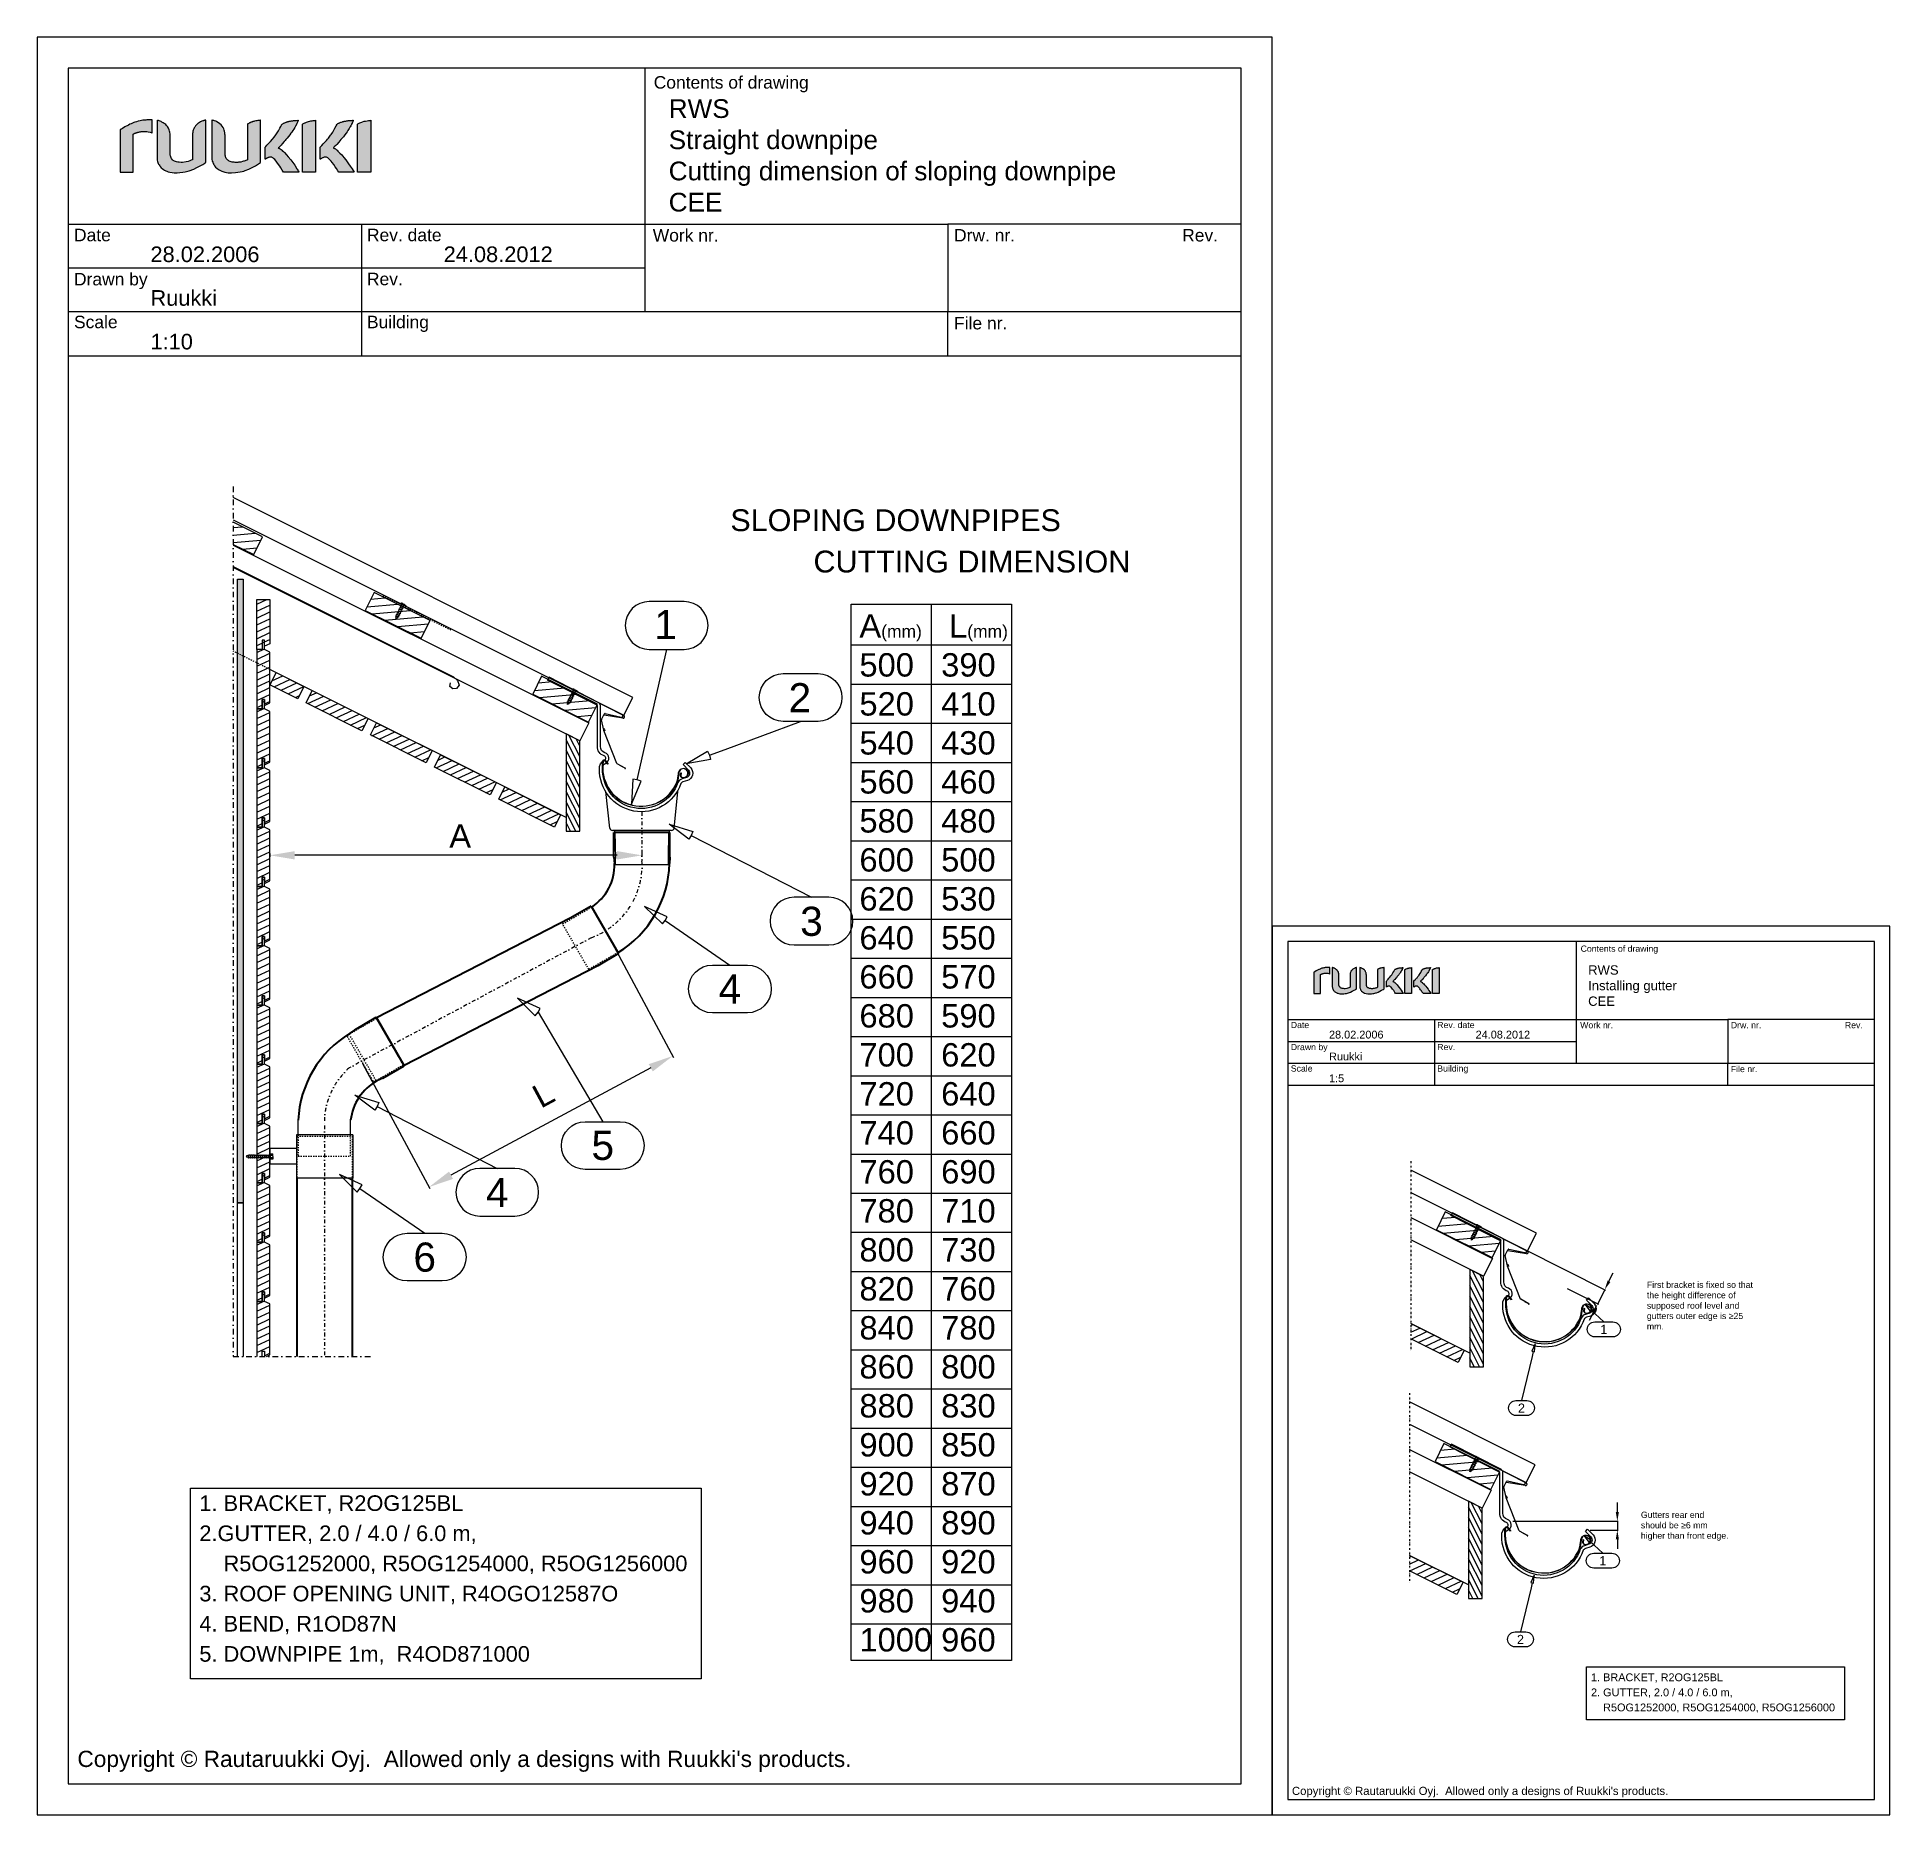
# Model space of a CAD drawing. Extents: x -5366 to 10078, y -29412 to -20292.
# Drawn here: x 7108 to 10078, y -29412 to -26562 of the extents above; entities that cross this region are included whole.
import ezdxf
from ezdxf.enums import TextEntityAlignment as Align

# ---------------------------------------------------------------- set-up
doc = ezdxf.new("R2010")
doc.units = 0
for name, pattern in [('KL', [4, 2, -2]), ('PKEL', [5, 2, -1.5, 0, -1.5]), ('PKL', [7, 3, -2, 0, -2])]:
    doc.linetypes.add(name, pattern=pattern)
doc.layers.get('0').update_dxf_attribs({"linetype": 'CONTINUOUS'})
for name, color, linetype in [('025', 1, 'CONTINUOUS'), ('1', 7, 'CONTINUOUS'), ('CLASSIC', 7, 'CONTINUOUS'), ('DET_RAAMIT', 7, 'CONTINUOUS'), ('DET_VAKIOTXT', 7, 'CONTINUOUS'), ('Gruba', 3, 'CONTINUOUS'), ('KIINNIKE', 1, 'CONTINUOUS'), ('MITAT', 2, 'CONTINUOUS'), ('MUOTO', 3, 'CONTINUOUS'), ('POIMULEVY', 7, 'CONTINUOUS'), ('RAAMIT', 2, 'CONTINUOUS'), ('RISTIKKO', 1, 'CONTINUOUS'), ('RU_COPYRIGHT', 7, 'CONTINUOUS'), ('RUUKKI', 7, 'CONTINUOUS'), ('RWS', 7, 'CONTINUOUS'), ('SININEN', 7, 'CONTINUOUS')]:
    doc.layers.add(name, color=color, linetype=linetype)
doc.layers.add('DET_RAAMI_ULOIN', color=7, linetype='CONTINUOUS', plot=False)
doc.layers.add('RWS LIMITYKSET YM', color=7, linetype='CONTINUOUS', plot=False)
doc.layers.add('KUVA', color=7, linetype='CONTINUOUS', lineweight=40)
doc.styles.add('arial', font='ARIAL.TTF')
doc.dimstyles.get("Standard").update_dxf_attribs({"dimtxt": 0.18, "dimasz": 0.18, "dimexe": 0.18, "dimexo": 0.0625, "dimgap": 0.09, "dimtad": 0, "dimtih": 1, "dimtoh": 1, "dimdec": 4, "dimzin": 0, "dimdsep": 46, "dimtxsty": 'Standard', "dimcen": 0.09, "dimadec": 0, "dimazin": 0, "dimtfac": 1, "dimtdec": 4, "dimtofl": 0, "dimtmove": 0, "dimatfit": 3, "dimfxl": 0, "dimtolj": 1, "dimtzin": 0, "dimarcsym": 0})
pattern_1 = [(25, (8305.598, -26713.416), (-4.22618, 9.06308), [])]

msp = doc.modelspace()

# ---------------------------------------------------------------- texts
at = {"layer": 'CLASSIC', "color": 2, "style": 'arial'}
for s, p in [('1', (8115.8146, -27503.94304)), ('3', (8349.67078, -27979.78513)), ('4', (8218.89454, -28088.22969)), ('5', (8015.06198, -28339.29352)), ('4', (7846.06483, -28414.46612)), ('6', (7729.6892, -28518.05434))]:
    msp.add_text(s, height=46.66664, dxfattribs=at).set_placement(p, align=Align.MIDDLE)
for s, height, p in [('5. DOWNPIPE 1m,  R4OD871000', 24.9998438, (7368.48522, -29166.62979)), ('    R5OG1252000, R5OG1254000, R5OG1256000', 12.5, (9599.17188, -29246.23536))]:
    msp.add_text(s, height=height, dxfattribs=at).set_placement(p)
at = {"layer": 'DET_RAAMIT', "color": 2, "attachment_point": 1, "style": 'arial'}
for s, insert, char_height, width in [('RWS\\PStraight downpipe\\PCutting dimension of sloping downpipe\\PCEE', (8120.81034, -26661.95023), 30, 917.544196), ('RWS\\PInstalling gutter\\PCEE', (9594.58243, -28050.30199), 15, 458.772098)]:
    msp.add_mtext(s, dxfattribs=dict(at, insert=insert, char_height=char_height, width=width))
at = {"layer": 'DET_RAAMIT', "color": 3, "attachment_point": 1, "style": 'arial'}
for s, insert, char_height, width in [('{\\C2;28.02.2006}', (7290.1104, -26898.02223), 25, 212.3354988), ('{\\C2;24.08.2012}', (7760.1104, -26898.02223), 25, 212.3354988), ('{\\C2;Ruukki}', (7290.1104, -26968.02223), 25, 212.3354988), ('{\\C2;1:10}', (7290.1104, -27038.02223), 25, 212.3354988), ('{\\C2;28.02.2006}', (9179.23246, -28155.16516), 12.5, 106.1677494), ('{\\C2;24.08.2012}', (9414.23246, -28155.16516), 12.5, 106.1677494), ('{\\C2;Ruukki}', (9179.23246, -28190.16516), 12.5, 106.1677494), ('{\\C2;1:5}', (9179.23246, -28225.16516), 12.5, 106.1677494)]:
    msp.add_mtext(s, dxfattribs=dict(at, insert=insert, char_height=char_height, width=width))
at = {"layer": 'DET_VAKIOTXT', "color": 1, "style": 'arial'}
for s, height, p in [('Contents of drawing', 20, (8096.76389, -26644.93799)), ('Date', 20, (7167.59024, -26889.62737)), ('Rev. date', 20, (7637.13779, -26889.58877)), ('Work nr.', 20, (8095.2991, -26890.12712)), ('Drw. nr.', 20, (8578.18944, -26890.02302)), ('Rev.', 20, (8943.87697, -26890.02516)), ('Drawn by', 20, (7167.59024, -26960.36229)), ('Rev.', 20, (7637.13779, -26960.11769)), ('Scale', 20, (7167.59024, -27029.05994)), ('Building', 20, (7637.13779, -27029.04775)), ('File nr.', 20, (8578.18944, -27030.90546)), ('Contents of drawing', 10, (9582.55921, -28028.62304)), ('Date', 10, (9117.97238, -28150.96773)), ('Rev. date', 10, (9352.74616, -28150.94843)), ('Work nr.', 10, (9581.82681, -28151.2176)), ('Drw. nr.', 10, (9823.27198, -28151.16555)), ('Rev.', 10, (10006.11575, -28151.16662)), ('Drawn by', 10, (9117.97238, -28186.33519)), ('Rev.', 10, (9352.74616, -28186.21289)), ('Scale', 10, (9117.97238, -28220.68401)), ('Building', 10, (9352.74616, -28220.67792)), ('File nr.', 10, (9823.27198, -28221.60677))]:
    msp.add_text(s, height=height, dxfattribs=at).set_placement(p)
at = {"layer": 'POIMULEVY', "color": 2, "style": 'arial'}
for s, height, p in [('SLOPING DOWNPIPES', 35, (8219.62153, -27354.33304)), ('CUTTING DIMENSION', 35, (8352.87938, -27420.58507)), ('1. BRACKET, R2OG125BL', 24.9998438, (7368.48522, -28924.96464)), ('2.GUTTER, 2.0 / 4.0 / 6.0 m,', 24.9998438, (7368.48522, -28973.29767)), ('    R5OG1252000, R5OG1254000, R5OG1256000', 24.9998438, (7368.48522, -29021.6307)), ('3. ROOF OPENING UNIT, R4OGO12587O', 24.9998438, (7368.48522, -29069.96373)), ('4. BEND, R1OD87N', 24.9998438, (7368.48522, -29118.29676)), ('1. BRACKET, R2OG125BL', 12.5, (9599.17188, -29197.90233)), ('2. GUTTER, 2.0 / 4.0 / 6.0 m,', 12.5, (9599.17188, -29222.06885))]:
    msp.add_text(s, height=height, dxfattribs=at).set_placement(p)
for s, height, p in [('2', 46.66667, (8331.02384, -27621.0013)), ('1', 14.58336, (9619.6844, -28633.91839)), ('2', 14.58336, (9487.70188, -28760.04374)), ('1', 14.58336, (9618.10205, -29004.71176)), ('2', 14.58336, (9486.11952, -29130.83711))]:
    msp.add_text(s, height=height, dxfattribs=at).set_placement(p, align=Align.MIDDLE)
at = {"layer": 'RISTIKKO', "color": 5, "char_height": 10, "attachment_point": 1, "style": 'arial'}
for s, insert, width in [('{\\C2;First bracket is fixed so that the height difference of supposed roof level and gutters outer edge is ≥25 mm.}', (9688.72058, -28557.41241), 184.4040141), ('{\\fArial|b0|i0|c0|p32;\\C2;Gutters rear end should be ≥6 mm higher than front edge.}', (9679.13666, -28926.21051), 144.3651116)]:
    msp.add_mtext(s, dxfattribs=dict(at, insert=insert, width=width))
at = {"layer": 'RU_COPYRIGHT', "color": 1, "attachment_point": 1}
for s, insert, char_height, width in [("{\\fArial|b0|i0|c0|p34;Copyright © Rautaruukki Oyj.  Allowed only a designs with Ruukki's products.}", (7173.02557, -29309.43563), 26, 2223.1430146), ("{\\fArial|b0|i0|c0|p34;Copyright © Rautaruukki Oyj.  Allowed only a designs of Ruukki's products. }", (9119.82244, -29367.23814), 13, 1111.5715073)]:
    msp.add_mtext(s, dxfattribs=dict(at, insert=insert, char_height=char_height, width=width))
at = {"layer": 'RWS', "color": 2, "linetype": 'PKEL', "insert": (8426.51387, -27487.45407), "char_height": 37.5, "width": 710.6122253, "attachment_point": 1, "style": 'arial'}
msp.add_mtext('A{\\H0.5333x;(mm)}   L{\\H0.5333x;(mm)}\\P500   390\\P520   410\\P540   430\\P560   460\\P580   480\\P600   500\\P620   530\\P640   550\\P660   570\\P680   590\\P700   620\\P720   640\\P740   660\\P760   690\\P780   710\\P800   730\\P820   760\\P840   780\\P860   800\\P880   830\\P900   850\\P920   870\\P940   890\\P960   920\\P980   940\\P1000 960', dxfattribs=at)

# ---------------------------------------------------------------- blocks, each defined once
blk = doc.blocks.new('ruukki_dwg')
at = {"layer": 'RUUKKI'}
for points in [[(-27.9, 99.7), (-27.9, 57.3), (-14.6, 57.3), (-14.6, 95.4), (-14, 95.7), (-13.7, 95.9), (-13.4, 96), (-13.1, 96.2), (-12.8, 96.3), (-12.5, 96.4), (-12.1, 96.6), (-11.5, 96.8), (-11.1, 96.9), (-10.8, 97), (-10.4, 97.1), (-10.1, 97.2), (-9.8, 97.3), (-9.1, 97.5), (-8.4, 97.6), (-7.4, 97.8), (-6.7, 97.9), (-5.8, 98.1), (-4.9, 98.1), (-3.3, 98.1), (-1.1, 98), (0.3, 97.8), (2.3, 97.3), (3.8, 96.6), (4.2, 96.4), (4.3, 96.4), (4.4, 96.4), (4.4, 96.4), (4.4, 109.6), (4.2, 109.7), (3.9, 109.7), (3.7, 109.7), (2.4, 109.7), (1.3, 109.7), (0.1, 109.7), (-1, 109.6), (-2.1, 109.5), (-3.6, 109.4), (-5.1, 109.2), (-6.5, 109), (-7.8, 108.8), (-9.9, 108.3), (-11.5, 107.8), (-13, 107.3), (-14.2, 106.9), (-15.4, 106.4), (-16.9, 105.7), (-18.1, 105.2), (-19.4, 104.5), (-23, 102.6), (-25.5, 101.1), (-26.5, 100.5), (-27.3, 100), (-27.6, 99.9), (-27.9, 99.7)], [(9.1, 109.3), (9.1, 72.2), (9.1, 70.8), (9.3, 69.4), (9.6, 68.1), (10, 66.9), (10.3, 66.1), (10.7, 65.4), (11.1, 64.6), (11.8, 63.6), (12.3, 63), (13.4, 61.8), (14.3, 61), (15.6, 60.1), (16.6, 59.4), (18.1, 58.7), (18.9, 58.3), (20.4, 57.8), (22.1, 57.3), (24.2, 56.9), (26.3, 56.7), (29.3, 56.7), (32, 56.9), (35, 57.2), (37.3, 57.6), (41.4, 58.6), (45.8, 60.2), (49.1, 61.9), (51.7, 63.3), (53, 64), (54.8, 65.1), (56, 65.8), (56.9, 66.4), (57.6, 66.9), (57.8, 67), (57.8, 88.2), (57.8, 109.5), (57.1, 109.3), (56.5, 109.1), (55.8, 108.9), (55.5, 108.8), (54.8, 108.6), (53.9, 108.2), (52.7, 107.7), (51.6, 107), (50.5, 106.3), (49.9, 105.9), (49.2, 105.2), (48.7, 104.8), (48.1, 104.1), (47.6, 103.6), (47.2, 103.1), (46.9, 102.5), (46.5, 102), (46.3, 101.7), (45.9, 100.8), (45.3, 99.2), (45, 98.2), (44.8, 97.1), (44.6, 96), (44.6, 95.3), (44.6, 94.5), (44.6, 69.8), (43.4, 69.2), (42.1, 68.7), (40.4, 68.1), (38.4, 67.6), (34.6, 67.1), (33.3, 67.1), (31.3, 67.2), (29.8, 67.4), (28.7, 67.6), (27.7, 67.9), (26.7, 68.3), (25.4, 69), (24.6, 69.8), (23.7, 70.9), (23.2, 71.7), (22.8, 72.7), (22.5, 73.7), (22.4, 74.3), (22.3, 74.9), (22.3, 75.6), (22.3, 76.2), (22.3, 76.6), (22.3, 94.3), (22.2, 95.5), (22, 97.3), (21.7, 98.4), (21.3, 99.7), (20.6, 101.2), (19.6, 102.9), (19, 103.7), (18.6, 104.1), (17.9, 104.9), (16.9, 105.7), (16.4, 106.1), (15.3, 106.8), (14.1, 107.5), (13.2, 107.9), (12.3, 108.3), (11.4, 108.7), (10.7, 108.9), (10.1, 109.1), (9.7, 109.1), (9.4, 109.2), (9.1, 109.3)], [(64, 109.5), (64, 72.2), (64, 71.3), (64.1, 70.3), (64.4, 68.5), (64.8, 67.3), (65.2, 66.1), (65.8, 65), (66.7, 63.6), (67.7, 62.4), (69.2, 61), (71.2, 59.6), (73.8, 58.3), (77, 57.3), (80.3, 56.8), (83.6, 56.7), (87.5, 56.9), (89.9, 57.2), (92.2, 57.6), (94.3, 58.1), (95.9, 58.5), (97.4, 59), (101, 60.4), (104.3, 62), (107.6, 63.8), (110.6, 65.7), (112.6, 67), (112.6, 109.2), (112.2, 109.2), (111.7, 109.1), (111.2, 109.1), (110.8, 109.1), (110.1, 109), (109.1, 108.8), (108.6, 108.7), (108.1, 108.6), (106.5, 108.2), (105.8, 108.1), (105.1, 107.9), (104.5, 107.7), (104.2, 107.6), (104, 107.5), (103.4, 107.3), (103.1, 107.2), (102.6, 107), (102.2, 106.8), (101.7, 106.6), (100.8, 106.1), (100.3, 105.8), (100, 105.6), (99.7, 105.5), (99.5, 105.3), (99.5, 69.8), (98.9, 69.5), (98, 69.1), (97.3, 68.8), (96.3, 68.4), (95.6, 68.2), (94.6, 67.9), (92.9, 67.5), (91.9, 67.3), (90.7, 67.2), (89.8, 67.1), (88.5, 67.1), (87.2, 67.1), (86.2, 67.2), (85.3, 67.3), (84.4, 67.4), (83.3, 67.7), (82.3, 68), (81.2, 68.5), (80.5, 68.9), (79.8, 69.4), (79.5, 69.7), (78.8, 70.4), (78.4, 71), (78, 71.9), (77.7, 72.6), (77.5, 73.2), (77.3, 74.3), (77.2, 75.2), (77.2, 76.2), (77.2, 76.5), (77.2, 94.5), (77.1, 95.3), (77, 96.8), (76.6, 98.5), (76.3, 99.5), (75.8, 100.8), (75.2, 102), (74.3, 103.3), (73.2, 104.6), (72, 105.7), (70.5, 106.8), (69, 107.7), (67.8, 108.2), (66.6, 108.7), (66, 108.9), (65.3, 109.1), (64.3, 109.4), (64, 109.5)], [(117.3, 82.4), (118, 83.1), (119.1, 84.2), (119.7, 84.9), (120.6, 85.9), (122.5, 88), (124.5, 90.3), (126.3, 92.5), (128, 94.7), (130.5, 98.7), (132, 101.2), (132.9, 103), (133.5, 104.2), (134, 105.3), (134.3, 105.5), (134.8, 105.8), (135.3, 106), (135.9, 106.4), (136.4, 106.6), (137, 106.8), (137.6, 107.1), (138.3, 107.4), (138.7, 107.5), (139, 107.6), (139.5, 107.7), (139.9, 107.9), (140.3, 108), (140.8, 108.1), (141.2, 108.2), (141.7, 108.3), (142.7, 108.5), (143.4, 108.7), (144.2, 108.8), (144.9, 108.8), (145.6, 108.9), (146.3, 109), (148.5, 109.1), (149.8, 109.2), (150.1, 109.2), (150.3, 109.2), (150.3, 109), (150.2, 108.8), (150, 108.3), (149.6, 107.4), (149.3, 106.7), (149, 106), (148.8, 105.7), (147.6, 103.4), (146.8, 101.9), (145.8, 100.3), (145, 99), (143.9, 97.4), (143.1, 96.4), (141.9, 94.7), (139.2, 91.3), (138.1, 89.9), (137.4, 89.1), (136.4, 87.9), (134.3, 85.6), (133.2, 84.5), (132.2, 83.5), (130.8, 82.1), (130.2, 81.6), (130.6, 81.5), (131.4, 81.2), (131.7, 81), (132.4, 80.6), (133.4, 79.9), (134.2, 79.3), (134.4, 79.1), (135.6, 78), (136.6, 76.9), (138.7, 74.6), (140.3, 72.8), (142.9, 69.7), (144.8, 67.1), (146.8, 64.2), (149.1, 60.8), (149.4, 60.4), (150, 59.3), (150.4, 58.6), (150.9, 57.8), (151, 57.5), (151.1, 57.3), (135.7, 57.3), (134.4, 59.4), (132.9, 61.8), (132, 63.2), (129.7, 66.4), (128.3, 68.2), (126.8, 69.9), (125.7, 71), (124.9, 71.6), (124.4, 71.9), (124.1, 72), (123.9, 72.1), (123.8, 72.2), (123.5, 72.2), (123.2, 72.3), (123, 72.3), (122.8, 72.3), (122.6, 72.3), (122.1, 72.3), (121.9, 72.3), (121.6, 72.2), (121.1, 72.1), (120.8, 72), (120.5, 72), (120.4, 71.9), (120.1, 71.8), (119.8, 71.7), (119.6, 71.6), (119.3, 71.5), (119, 71.3), (118.8, 71.2), (118.5, 71), (118.3, 70.9), (117.8, 70.6), (117.8, 70.6), (117.7, 70.5), (117.5, 70.5), (117.3, 70.3), (117.3, 82.4)], [(154.5, 105.3), (155, 105.6), (155.6, 106), (156.2, 106.3), (156.8, 106.6), (157.2, 106.8), (158.7, 107.4), (159.6, 107.7), (160.5, 108), (161.9, 108.3), (163.1, 108.6), (164.2, 108.8), (165.4, 109), (166.6, 109.1), (167.1, 109.1), (167.7, 109.2), (167.7, 57.3), (154.5, 57.3), (154.5, 105.3)], [(172.4, 82.4), (173.8, 83.9), (175.4, 85.6), (176.3, 86.7), (177.5, 88), (178.6, 89.1), (179.6, 90.3), (180.5, 91.4), (181.3, 92.5), (182.1, 93.5), (182.7, 94.3), (183.2, 95), (184.8, 97.4), (186, 99.3), (187, 101.2), (188.3, 103.6), (188.8, 104.8), (189.1, 105.3), (189.2, 105.4), (189.5, 105.6), (189.7, 105.7), (190, 105.9), (190.5, 106.2), (191.2, 106.5), (191.7, 106.7), (192.3, 107), (193, 107.2), (193.7, 107.5), (194.5, 107.7), (194.9, 107.9), (195.4, 108), (195.8, 108.1), (196.3, 108.2), (196.8, 108.3), (197.8, 108.5), (198.5, 108.7), (199.6, 108.8), (200.3, 108.9), (201, 108.9), (201.4, 109), (202.4, 109), (203.6, 109.1), (204, 109.1), (204.8, 109.2), (205.2, 109.2), (205.4, 109.2), (205.3, 109), (205.3, 109), (205.2, 108.8), (205.1, 108.5), (205, 108.3), (204.9, 108), (204.8, 107.7), (204.7, 107.4), (204.5, 107.1), (204.4, 106.7), (204.2, 106.4), (203.7, 105.3), (203.5, 104.9), (203.3, 104.5), (203.1, 104.1), (203, 103.9), (202.8, 103.6), (202.4, 102.8), (202, 102.2), (201.3, 101), (200, 99), (199.2, 97.8), (198.2, 96.4), (196.9, 94.7), (195.5, 92.8), (194.3, 91.3), (193.1, 89.9), (192.1, 88.7), (190.8, 87.2), (188.8, 85.1), (187.8, 84), (186.3, 82.6), (185.8, 82.1), (185.3, 81.6), (186, 81.4), (186.6, 81.1), (187, 81), (187.5, 80.6), (188, 80.2), (188.6, 79.8), (189.2, 79.3), (190.1, 78.4), (192.1, 76.5), (193.8, 74.6), (196.1, 71.9), (197.9, 69.7), (200.7, 65.8), (202.4, 63.5), (204.2, 60.8), (205.3, 58.9), (206.2, 57.3), (190.8, 57.3), (189.9, 58.8), (188.5, 61), (187.4, 62.7), (185.8, 65.1), (184.4, 66.9), (183.4, 68.2), (182.4, 69.3), (181.3, 70.4), (180.4, 71.3), (179.8, 71.8), (179.2, 72), (178.6, 72.2), (178, 72.3), (177.6, 72.3), (176.9, 72.3), (176.4, 72.2), (175.7, 72), (175.1, 71.8), (174.7, 71.6), (174.1, 71.3), (173.5, 71), (173.1, 70.8), (172.7, 70.5), (172.4, 70.4), (172.4, 70.3), (172.4, 82.4)], [(209.6, 105.3), (210.1, 105.6), (210.7, 106), (211.3, 106.3), (211.9, 106.6), (212.8, 107), (213.8, 107.4), (214.7, 107.7), (216.3, 108.2), (217.6, 108.5), (219.3, 108.8), (220.5, 109), (221.5, 109.1), (222.4, 109.1), (222.8, 109.2), (222.8, 57.3), (209.6, 57.3), (209.6, 105.3)]]:
    blk.add_lwpolyline(points, dxfattribs=at)
blk = doc.blocks.new('ruukkidwg')
at = {"layer": 'MUOTO', "ltscale": 70, "xscale": 6.199999999999818, "yscale": 6.199999999999818, "zscale": 6.2}
blk.add_blockref('ruukki_dwg', (270, -306), dxfattribs=at)
blk = doc.blocks.new('S43-25')
at = {"layer": 'KIINNIKE', "color": 1}
for p, q in [((-1.9, -5.4), (-1.9, -3.2)), ((1.9, -4.9), (1.9, -2.7))]:
    blk.add_line(p, q, dxfattribs=at)
at = {"layer": 'KIINNIKE'}
for p, q in [((-1.9, -8.5), (-1.9, -6.3)), ((-1.9, -11.5), (-1.9, -9.3)), ((1.9, -8), (1.9, -5.7)), ((1.9, -11), (1.9, -8.8))]:
    blk.add_line(p, q, dxfattribs=at)
at = {"layer": 'KIINNIKE', "color": 1}
for points in [[(-4.5, 1), (4.5, 1), (4.5, 0), (-4.5, 0)], [(2.6, -2.2), (2.1, -2.7), (-2.1, -3.3), (-2.7, -2.9), (-2.1, -2.4), (2.1, -1.8)], [(2.6, -5.2), (2.1, -5.7), (-2.1, -6.3), (-2.7, -6), (-2.1, -5.5), (2.1, -4.9)]]:
    blk.add_lwpolyline(points, close=True, dxfattribs=at)
for points in [[(-1.9, -2.4), (-1.9, -1, 0.414214), (-2.9, 0)], [(1.9, -1.9), (1.9, -1, -0.414214), (2.9, 0)]]:
    blk.add_lwpolyline(points, format="xyb", dxfattribs=at)
at = {"layer": 'KIINNIKE'}
for points in [[(2.6, -8.3), (2.1, -8.8), (-2.1, -9.4), (-2.7, -9), (-2.1, -8.5), (2.1, -7.9)], [(2.6, -11.3), (2.1, -11.8), (-2.1, -12.4), (-2.7, -12.1), (-2.1, -11.6), (2.1, -11)], [(2.6, -14.4), (2.1, -14.9), (-2.1, -15.4), (-2.7, -15.1), (-2.1, -14.6), (2.1, -14)], [(2.6, -17.4), (2.1, -17.9), (-2.1, -18.5), (-2.7, -18.2), (-2.1, -17.7), (2.1, -17.1)], [(2.6, -20.5), (2.1, -21), (-2, -21.5), (-2.6, -21.2), (-2, -20.7), (2.1, -20.1)], [(1.1, -23.7), (0.7, -24.1), (-0.6, -24.3), (-1, -24), (-0.6, -23.7), (0.7, -23.5)]]:
    blk.add_lwpolyline(points, close=True, dxfattribs=at)
for points in [[(-1.9, -9.3), (-1.9, -9.4)], [(-1.9, -14.6), (-1.9, -12.4)], [(-1.9, -17.6), (-1.9, -15.4)], [(-1.9, -18.7), (-1.9, -18.5)], [(0, -25), (-0.4, -24.2)], [(0.4, -24.1), (0, -25)], [(1.9, -8.9), (1.9, -8.8)], [(1.9, -11.8), (1.9, -14)], [(1.9, -14.9), (1.9, -17.1)], [(1.9, -17.9), (1.9, -18.7)]]:
    blk.add_lwpolyline(points, dxfattribs=at)
for points in [[(-1.7, -20.7, -0.048189), (-1.9, -18.7), (-1.9, -18.5)], [(-0.6, -23.7), (-0.9, -23, -0.041911), (-1.5, -21.5)], [(1.6, -21, -0.053388), (0.9, -23), (0.7, -23.5)], [(1.9, -17.9), (1.9, -18.7, -0.035659), (1.8, -20.2, -0.035659)]]:
    blk.add_lwpolyline(points, format="xyb", dxfattribs=at)
at = {"layer": 'RWS', "color": 1}
for points in [[(-0.7, 1), (-0.9, 1.7, 0.08871), (-3.3, 1, 0.082321)], [(3.3, 1, 0.08871), (0.9, 1.7), (0.7, 1)]]:
    blk.add_lwpolyline(points, format="xyb", dxfattribs=at)
blk = doc.blocks.new('Bracket wood wall')
at = {"layer": '1'}
for p, q in [((-691.1, -3746.1), (-781.5, -3746.1)), ((-781.5, -3746.1), (-781.5, -3815.7)), ((-691.1, -3746.1), (-691.1, -3815.7)), ((-691.1, -3815.7), (-781.5, -3815.7))]:
    blk.add_line(p, q, dxfattribs=at)
at = {"layer": 'RWS'}
for p, q in [((-781.5, -3768.4), (-824.1, -3768.4)), ((-824.1, -3768.4), (-824.1, -3793.4)), ((-781.5, -3793.4), (-824.1, -3793.4))]:
    blk.add_line(p, q, dxfattribs=at)
blk = doc.blocks.new('S55-38')
at = {"layer": 'KIINNIKE'}
for p, q in [((-22, 8.8), (-20, 7.8)), ((-20.7, 12.6), (-18.7, 11.6)), ((-19.2, 7.4), (-17.1, 6.3)), ((-17.9, 11.2), (-15.9, 10.1))]:
    blk.add_line(p, q, dxfattribs=at)
at = {"layer": 'KIINNIKE', "color": 1}
for p, q in [((-16.3, 6), (-14.3, 4.9)), ((-15.1, 9.8), (-13, 8.7)), ((-13.5, 4.5), (-11.4, 3.5)), ((-12.2, 8.3), (-10.2, 7.3)), ((-10.7, 3.1), (-8.6, 2.1)), ((-9.4, 6.9), (-7.3, 5.9)), ((-7.8, 1.7), (-5.8, 0.7)), ((-6.6, 5.5), (-4.5, 4.5)), ((-5, 0.3), (-2.9, -0.8)), ((-3.7, 4.1), (-1.7, 3)), ((-0.9, 2.7), (0.9, 1.8)), ((6.3, 1.3), (2.7, -5.8)), ((-2.2, -1.1), (-0.9, -1.8))]:
    blk.add_line(p, q, dxfattribs=at)
at = {"layer": 'KIINNIKE'}
for points in [[(-33.6, 16.3), (-34.2, 17.1)], [(-34.2, 17.1), (-33.3, 17.1)], [(-28.5, 12), (-29.2, 12.4)], [(-25.6, 10.6), (-27.7, 11.6)], [(-27.5, 15.9), (-27.2, 15.8)], [(-26.4, 15.4), (-24.4, 14.4)], [(-22.8, 9.2), (-24.9, 10.2)], [(-23.6, 14), (-21.5, 13)], [(-20, 7.8), (-20, 7.8)], [(-18.7, 11.6), (-18.8, 11.6)]]:
    blk.add_lwpolyline(points, dxfattribs=at)
for points in [[(-33.5, 15.5), (-33.7, 16), (-33.2, 17.3), (-32.8, 17.5), (-32.7, 17), (-33.1, 15.7)], [(-31.2, 12.5), (-31.4, 13.3), (-30, 17.4), (-29.4, 17.8), (-29.2, 17), (-30.6, 12.9)], [(-28.3, 11.1), (-28.6, 11.8), (-27.1, 16), (-26.6, 16.4), (-26.4, 15.6), (-27.8, 11.4)], [(-25.5, 9.7), (-25.7, 10.4), (-24.3, 14.6), (-23.7, 15), (-23.5, 14.2), (-24.9, 10)], [(-22.6, 8.3), (-22.9, 9), (-21.5, 13.2), (-20.9, 13.6), (-20.7, 12.8), (-22.1, 8.6)], [(-19.8, 6.9), (-20, 7.6), (-18.6, 11.7), (-18, 12.1), (-17.8, 11.4), (-19.3, 7.2)]]:
    blk.add_lwpolyline(points, close=True, dxfattribs=at)
for points in [[(-31.2, 13.7, -0.053388), (-32.8, 15.3), (-33.1, 15.7)], [(-32.7, 17.1), (-31.9, 17, -0.041911), (-30.2, 16.9)], [(-28.5, 12), (-29.2, 12.4, -0.035659), (-30.5, 13.2, -0.035659)], [(-29.3, 16.7, -0.048189), (-27.5, 15.9), (-27.2, 15.8)]]:
    blk.add_lwpolyline(points, format="xyb", dxfattribs=at)
at = {"layer": 'KIINNIKE', "color": 1}
for points in [[(-17, 5.4), (-17.2, 6.2), (-15.8, 10.3), (-15.2, 10.7), (-15, 9.9), (-16.4, 5.8)], [(-14.1, 4), (-14.4, 4.7), (-12.9, 8.9), (-12.4, 9.3), (-12.2, 8.5), (-13.6, 4.3)], [(-11.3, 2.6), (-11.5, 3.3), (-10.1, 7.5), (-9.5, 7.9), (-9.3, 7.1), (-10.7, 2.9)], [(-8.4, 1.2), (-8.7, 1.9), (-7.3, 6.1), (-6.7, 6.5), (-6.5, 5.7), (-7.9, 1.5)], [(-5.6, -0.2), (-5.8, 0.5), (-4.4, 4.7), (-3.8, 5), (-3.6, 4.3), (-5.1, 0.1)], [(-2.8, -1.6), (-3, -0.9), (-1.6, 3.2), (-1, 3.6), (-0.8, 2.8), (-2.2, -1.3)], [(2.1, 4.2), (3, 3.7), (-1.2, -4.7), (-2.1, -4.2)]]:
    blk.add_lwpolyline(points, close=True, dxfattribs=at)
at = {"layer": 'RWS', "color": 1}
for p, q in [((1.8, 1.3), (5.4, -0.5)), ((2.7, 3.1), (6.3, 1.3)), ((-0.9, -4), (2.7, -5.8)), ((0, -2.3), (3.6, -4))]:
    blk.add_line(p, q, dxfattribs=at)
blk = doc.blocks.new('A$C48CC0285')
at = {"layer": 'RWS'}
h = blk.add_hatch(dxfattribs=at)
h.set_pattern_fill('VAAKAV', color=1, scale=0.1, angle=25, style=0)
h.set_pattern_definition([(25, (718.972, 939.72), (-4.22618, 9.06308), [])])
h.paths.add_polyline_path([(-48.3, 48.7), (-58.1, 29.1), (-13.4, 6.7), (-3.6, 26.4)])
at = {"layer": '025', "color": 2}
blk.add_lwpolyline([(-48.3, 48.7), (-3.6, 26.4), (-13.4, 6.7), (-58.1, 29.1)], dxfattribs=at)
at = {"layer": 'RWS', "color": 2}
blk.add_line((-48.3, 48.7), (-58.1, 29.1), dxfattribs=at)
blk = doc.blocks.new('A$C1A014E56')
at = {"layer": 'KUVA'}
for p, q in [((44.9, 0), (-44.9, 0)), ((44.9, -40), (44.9, 0)), ((-44.9, -40), (-44.9, 0)), ((-44.9, -40), (-44, -50)), ((44.9, -40), (43.9, -50))]:
    blk.add_line(p, q, dxfattribs=at)
for centre, radius, start, end in [((-123.9, -52.6), 79.9, 302.8696, 1.8564), ((-127.6, -46.1), 171.6, 301.3357, 358.6964)]:
    blk.add_arc(centre, radius, start, end, dxfattribs=at)
at = {"layer": 'RWS LIMITYKSET YM', "linetype": 'KL'}
for p, q in [((-127.2, -146.8), (-80.5, -119.7)), ((-85.1, -219.7), (-127.2, -146.8)), ((-38.4, -192.7), (-85.1, -219.7))]:
    blk.add_line(p, q, dxfattribs=at)
blk = doc.blocks.new('A$C3BAD2F99')
at = {"layer": 'KUVA'}
for p, q in [((-8.6, 46.8), (26, 66.8)), ((26, 66.8), (70.9, -10.9)), ((-8.6, 46.8), (-16.8, 41)), ((36.2, -30.9), (70.9, -10.9)), ((36.2, -30.9), (27.1, -35.2))]:
    blk.add_line(p, q, dxfattribs=at)
for centre, radius, start, end in [((72.9, -106.2), 172.3, 121.3675, 177.3191), ((66, -106.9), 81.6, 118.4668, 173.8186)]:
    blk.add_arc(centre, radius, start, end, dxfattribs=at)
at = {"layer": 'RWS'}
for p, q in [((-99.3, -121.1), (-99.3, -98.1)), ((-15.1, -121.1), (-15.1, -98.1))]:
    blk.add_line(p, q, dxfattribs=at)
at = {"layer": 'RWS LIMITYKSET YM', "linetype": 'KL'}
for p, q in [((-99.3, -121.1), (-99.3, -155.6)), ((-15.1, -155.6), (-15.1, -121.1)), ((-99.3, -155.6), (-15.1, -155.6))]:
    blk.add_line(p, q, dxfattribs=at)
blk = doc.blocks.new('A$C776502CB')
at = {"layer": 'KUVA'}
for p, q in [((311, 159.2), (0.5, -0.6)), ((355.1, 82.8), (44.6, -77)), ((44.6, -77), (0.5, -0.6))]:
    blk.add_line(p, q, dxfattribs=at)
at = {"layer": 'RWS'}
for p, q in [((0.5, -0.8), (0.5, -0.6)), ((44.6, -77), (44.4, -76.9))]:
    blk.add_line(p, q, dxfattribs=at)
at = {"layer": 'RWS LIMITYKSET YM', "linetype": 'KL'}
for p, q in [((-43.2, -27.1), (-46.8, -30.7)), ((0.1, -2.1), (-43.2, -27.1)), ((-0.2, -101.6), (-43.2, -27.1)), ((0.1, -2.1), (0.5, -0.8)), ((0.1, -2.1), (43.1, -76.6)), ((-46.8, -30.7), (-5.2, -102.9)), ((43.1, -76.6), (-0.2, -101.6)), ((43.1, -76.6), (44.4, -76.9)), ((-0.2, -101.6), (-5.2, -102.9))]:
    blk.add_line(p, q, dxfattribs=at)
blk = doc.blocks.new('*D195')
at = {"layer": 'MITAT', "color": 6, "lineweight": -2}
for p, q in [((7481.5, -27871.1), (7481.5, -27876.5)), ((8038, -27874), (7521.5, -27874)), ((8078, -27871.1), (8078, -27876.5))]:
    blk.add_line(p, q, dxfattribs=at)
at = {"layer": 'MITAT', "color": 6}
for points in [[(7521.5, -27867.3), (7521.5, -27880.7), (7481.5, -27874)], [(8038, -27867.3), (8038, -27880.7), (8078, -27874)]]:
    blk.add_solid(points, dxfattribs=at)
at = {"layer": 'MITAT', "color": 2, "insert": (7786.6, -27843), "char_height": 37.5, "attachment_point": 5, "rotation": 360, "style": 'arial'}
blk.add_mtext('\\A1;A', dxfattribs=at)
blk = doc.blocks.new('*D194')
at = {"layer": 'MITAT', "color": 6, "lineweight": -2}
for p, q in [((8020.9, -27997.9), (8128.5, -28197.9)), ((7630.2, -28207.9), (7737.8, -28408)), ((8092.1, -28214.7), (7771.8, -28386.8))]:
    blk.add_line(p, q, dxfattribs=at)
at = {"layer": 'MITAT', "color": 6}
for points in [[(8088.9, -28208.8), (8095.2, -28220.5), (8127.3, -28195.7)], [(7768.7, -28381), (7775, -28392.7), (7736.6, -28405.8)]]:
    blk.add_solid(points, dxfattribs=at)
at = {"layer": 'MITAT', "color": 2, "insert": (7919.8, -28257), "char_height": 37.5, "attachment_point": 5, "rotation": 28.2631, "style": 'arial'}
blk.add_mtext('\\A1;L', dxfattribs=at)
blk = doc.blocks.new('*D196')
at = {"layer": 'MITAT', "color": 0, "lineweight": -2, "ltscale": 3}
for p, q in [((9492.2, -28505.4), (9622.3, -28570.9)), ((9561.1, -28568.2), (9611.1, -28593.3)), ((9621.2, -28570.3), (9609.9, -28592.7)), ((9627.9, -28556.9), (9634.7, -28543.5)), ((9603.2, -28606.1), (9596.5, -28619.5))]:
    blk.add_line(p, q, dxfattribs=at)
at = {"layer": 'MITAT', "color": 0, "ltscale": 3}
for points in [[(9625.7, -28555.8), (9630.2, -28558), (9621.2, -28570.3)], [(9601, -28605), (9605.4, -28607.2), (9609.9, -28592.7)]]:
    blk.add_solid(points, dxfattribs=at)
blk = doc.blocks.new('A$C65423EF8')
at = {"layer": 'Gruba', "color": 3}
blk.add_line((217.1, 75.4), (220.6, 79), dxfattribs=at)
for points in [[(82.3, 174.6), (2.3, 215.4), (0, 210.9)], [(79.3, 170.5), (0, 210.9)], [(220.6, 79), (229.5, 70.1)]]:
    blk.add_lwpolyline(points, dxfattribs=at)
for points in [[(90.8, 89.6, -0.36276), (79.9, 104.9, -0.36276)], [(92, 94.4, -0.367886), (84.9, 104.7, -1.749447)], [(91, 82.4, 0.68073), (90.5, 89.6, 0.68073)], [(93.1, 77.8, 0.68073), (92, 94.4, -907.617005)], [(83.1, 68.2, -0.319573), (90.9, 82.3, -0.319573)], [(88.1, 68.8, -0.319573), (93.1, 77.8, -1.075827)], [(217.1, 75.4), (226, 66.6, -0.649998)]]:
    blk.add_lwpolyline(points, format="xyb", dxfattribs=at)
at = {"layer": 'Gruba'}
for points in [[(213.7, 45.1, -0.856466), (83.1, 68.9, -0.856466)], [(208.9, 46.7, -0.856466), (88.1, 68.8, -2.051163)], [(226, 66.6, -0.528683), (222.5, 54.7)], [(229.5, 70.1, -0.545084), (224, 49.9, -0.568485)], [(222.5, 54.7), (215.5, 52.5, 0.21401), (208.9, 46.7, 0.465331)], [(224, 49.9), (217, 47.8, 0.212494), (213.5, 44.7, 0.212494)]]:
    blk.add_lwpolyline(points, format="xyb", dxfattribs=at)
at = {"layer": 'RWS', "color": 3}
for p, q in [((79.9, 104.9), (79.9, 169.5)), ((84.9, 104.7), (84.9, 170))]:
    blk.add_line(p, q, dxfattribs=at)
for radius, start, end in [(2.83, 15.8785, 38.8262), (7.83, 9.5305, 48.53)]:
    blk.add_arc((77.1, 168.7), radius, start, end, dxfattribs=at)
blk = doc.blocks.new('A$C4A0A289D')
at = {"layer": '1', "color": 7, "linetype": 'Continuous'}
for p, q in [((48.3, 4.7), (42, 63.9)), ((151.1, 4.7), (157.3, 63.1))]:
    blk.add_line(p, q, dxfattribs=at)
at = {"layer": '1'}
for p, q in [((54.4, 1.2), (52.3, 1.2)), ((144.9, 1.2), (54.4, 1.2)), ((147.1, 1.2), (144.9, 1.2))]:
    blk.add_line(p, q, dxfattribs=at)
at = {"layer": '1', "color": 7, "linetype": 'Continuous'}
for centre, radius, start, end in [((52.3, 5.2), 4, 186.1127, 270), ((54.4, -0.8), 2, 45.9281, 90), ((144.9, -0.8), 2, 89.9983, 134.5044), ((147.1, 5.2), 4, 270, 353.8873)]:
    blk.add_arc(centre, radius, start, end, dxfattribs=at)
at = {"layer": 'RWS LIMITYKSET YM', "color": 7, "linetype": 'Continuous'}
for p, q in [((56.4, -0.8), (57.2, -43.5)), ((142.2, -43.5), (142.9, -0.8)), ((57.2, -53.8), (57.2, -44.1)), ((142.2, -53.8), (57.2, -53.8)), ((142.2, -53.8), (142.2, -44.1))]:
    blk.add_line(p, q, dxfattribs=at)
for centre, radius, start, end in [((54.4, -0.8), 2, 1.8561, 45.9281), ((144.9, -0.8), 2, 134.5044, 179.0088), ((37.2, -44.1), 20, 0, 1.8561), ((162.2, -44.1), 20, 178.1439, 180)]:
    blk.add_arc(centre, radius, start, end, dxfattribs=at)
blk = doc.blocks.new('*D197')
at = {"layer": 'RISTIKKO', "color": 0, "lineweight": -2, "ltscale": 3}
for p, q in [((9641.4, -28926.5), (9641.4, -28911.5)), ((9473.7, -28941.5), (9642.6, -28941.5)), ((9597.7, -28955.7), (9642.6, -28955.7)), ((9641.4, -28941.5), (9641.4, -28955.7)), ((9641.4, -28970.7), (9641.4, -28985.7))]:
    blk.add_line(p, q, dxfattribs=at)
at = {"layer": 'RISTIKKO', "color": 0, "ltscale": 3}
for points in [[(9638.9, -28926.5), (9643.9, -28926.5), (9641.4, -28941.5)], [(9638.9, -28970.7), (9643.9, -28970.7), (9641.4, -28955.7)]]:
    blk.add_solid(points, dxfattribs=at)
blk = doc.blocks.new('A$C0BF002D9')
at = {"color": 3}
for p, q in [((-17, -27.9), (-109.2, 19.1)), ((-50.1, -35.4), (-45.7, -26.8)), ((-44.5, -26), (-18.8, -31.5)), ((-46.4, -52.4), (-50.2, -35.9)), ((-25.4, -106), (-46.5, -52.9)), ((-45.6, -51.2), (-45, -53.6)), ((-12.1, -113.3), (-25.1, -106.3)), ((-19.2, -109.8), (-13, -113.1))]:
    blk.add_line(p, q, dxfattribs=at)
for centre, radius, start, end in [((-44.7, -27), 1, 78, 168), ((-17.9, -29.7), 2, 333, 63), ((-49.2, -35.8), 1, 153, 186.2958), ((-46.6, -51.4), 1.12, 13, 100.13), ((-47.4, -52.5), 1, 334.9002, 3.6682), ((-17.9, -29.7), 2, 243, 333), ((-24.7, -105.6), 0.83, 206.6015, 234.3633), ((-13.3, -113.5), 0.5, 342.3351, 50.6176), ((-12.4, -113.7), 0.5, 170.0253, 62.2369)]:
    blk.add_arc(centre, radius, start, end, dxfattribs=at)

# ---------------------------------------------------------------- dimensions: what is measured, and where the dimension line sits
at = {"layer": 'MITAT', "color": 5}
for base, p1, p2, angle, text, picture, middle in [((7481.5117, -27873.99282), (8077.97333, -27866.0645), (7481.5117, -27866.06439), 179.99998922, 'A', '*D195', (7786.59705, -27843.03482)), ((7736.60704, -28405.78116), (8018.56282, -27993.45222), (7627.85815, -28203.5008), 208.26312815, 'L', '*D194', (7919.82526, -28256.98613))]:
    dim = msp.add_linear_dim(base=base, p1=p1, p2=p2, angle=angle, text=text, dimstyle='Standard', override={"dimscale": 2.5, "dimtxt": 15, "dimasz": 16, "dimexe": 1, "dimexo": 2, "dimgap": 0.5, "dimjust": 0, "dimtih": 0, "dimtoh": 0, "dimdec": 0, "dimzin": 8, "dimtxsty": 'arial', "dimdle": 1, "dimclrd": 6, "dimclre": 6, "dimclrt": 2, "dimtp": 0.5, "dimtm": 0.5, "dimtfac": 0.01875, "dimtix": 1, "dimtofl": 1, "dimtmove": 2, "dimtvp": 1}, dxfattribs=at)
    dim.commit()
    dim.dimension.update_dxf_attribs({"geometry": picture, "text_midpoint": middle, "dimtype": 161})
at = {"layer": 'MITAT', "color": 6, "ltscale": 3}
dim = msp.add_linear_dim(base=(9609.94502, -28592.71856), p1=(9491.63148, -28505.163), p2=(9560.58265, -28567.90344), angle=63.31071611, text=' ', dimstyle='Standard', override={"dimtxt": 2.5, "dimasz": 15, "dimexe": 1.25, "dimexo": 0.625, "dimgap": 0.625, "dimtad": 1, "dimtih": 0, "dimtoh": 0, "dimzin": 8, "dimlunit": 6, "dimcen": 2.5, "dimtofl": 1}, dxfattribs=at)
dim.commit()
dim.dimension.update_dxf_attribs({"geometry": '*D196', "text_midpoint": (9615.57879, -28581.51184)})
at = {"layer": 'RISTIKKO', "color": 6, "ltscale": 3}
dim = msp.add_linear_dim(base=(9641.37295, -28955.71881), p1=(9473.05983, -28941.51588), p2=(9597.04222, -28955.71881), angle=90, text=' ', dimstyle='Standard', override={"dimtxt": 2.5, "dimasz": 15, "dimexe": 1.25, "dimexo": 0.625, "dimgap": 0.625, "dimtad": 1, "dimtih": 0, "dimtoh": 0, "dimzin": 8, "dimlunit": 6, "dimcen": 2.5, "dimtofl": 1}, dxfattribs=at)
dim.commit()
dim.dimension.update_dxf_attribs({"geometry": '*D197', "text_midpoint": (9641.37295, -28948.61734)})

# ---------------------------------------------------------------- hatches: boundary and pattern name
h = msp.add_hatch(color=256)
h.paths.add_polyline_path([(7241.31406, -26711.00462), (7241.31406, -26778.96912), (7262.50968, -26778.96912), (7262.50968, -26717.82047), (7263.4517, -26717.32175), (7263.95042, -26717.10009), (7264.44914, -26716.87844), (7264.96172, -26716.65679), (7265.47429, -26716.43513), (7266.00072, -26716.22733), (7266.52715, -26716.01953), (7267.58, -26715.63164), (7268.13413, -26715.45155), (7268.68827, -26715.27145), (7269.22855, -26715.11907), (7269.76883, -26714.96668), (7270.32296, -26714.81429), (7271.43123, -26714.52337), (7272.52564, -26714.27401), (7274.14648, -26713.96924), (7275.19934, -26713.803), (7276.70935, -26713.60905), (7278.13625, -26713.49823), (7280.62985, -26713.48437), (7284.1486, -26713.66447), (7286.42055, -26713.95539), (7289.67608, -26714.78659), (7292.12812, -26715.881), (7292.76538, -26716.26889), (7292.93162, -26716.32431), (7293.04244, -26716.32431), (7293.07015, -26716.26889), (7293.07015, -26695.07328), (7292.6684, -26695.03172), (7292.26666, -26694.99016), (7291.86491, -26694.97631), (7289.88388, -26694.96245), (7287.99983, -26694.96245), (7286.17119, -26695.01787), (7284.39796, -26695.10099), (7282.68014, -26695.21181), (7280.21425, -26695.43347), (7277.85918, -26695.71053), (7275.60109, -26696.05687), (7273.45382, -26696.45861), (7270.08746, -26697.24825), (7267.53844, -26697.98248), (7265.0864, -26698.81368), (7263.23005, -26699.47864), (7261.31829, -26700.24058), (7258.82469, -26701.30728), (7257.02375, -26702.13848), (7254.80722, -26703.28831), (7249.09964, -26706.37761), (7245.05446, -26708.70497), (7243.41977, -26709.6747), (7242.14526, -26710.45049), (7241.72966, -26710.72756)])
h.paths.add_polyline_path([(7300.52325, -26695.59971), (7300.52325, -26755.00284), (7300.62022, -26757.3302), (7300.88344, -26759.51903), (7301.3683, -26761.61089), (7301.9917, -26763.59191), (7302.51813, -26764.83871), (7303.09997, -26766.0301), (7303.73723, -26767.19378), (7304.84549, -26768.80077), (7305.63513, -26769.82592), (7307.39451, -26771.70997), (7308.83526, -26773.01219), (7310.94096, -26774.53605), (7312.61722, -26775.5612), (7314.97229, -26776.75259), (7316.19138, -26777.27902), (7318.72654, -26778.17948), (7321.33097, -26778.89986), (7324.68348, -26779.52326), (7328.07755, -26779.84188), (7332.94007, -26779.85574), (7337.31773, -26779.63408), (7342.11098, -26779.10766), (7345.76827, -26778.49811), (7352.33475, -26776.808), (7359.30298, -26774.21743), (7364.65037, -26771.62685), (7368.82023, -26769.39646), (7370.93979, -26768.19122), (7373.77973, -26766.50112), (7375.7469, -26765.25431), (7377.13224, -26764.3677), (7378.2405, -26763.60577), (7378.57298, -26763.37026), (7378.57298, -26729.3603), (7378.57298, -26695.35035), (7377.52013, -26695.59971), (7376.46728, -26695.87677), (7375.41442, -26696.20925), (7374.90185, -26696.37549), (7373.8767, -26696.73568), (7372.36669, -26697.31752), (7370.45492, -26698.23184), (7368.59858, -26699.2847), (7366.85306, -26700.44838), (7366.02185, -26701.08563), (7364.83047, -26702.09692), (7364.06853, -26702.8173), (7363.00183, -26703.93942), (7362.30916, -26704.74291), (7361.67191, -26705.57411), (7361.09006, -26706.43302), (7360.50822, -26707.31963), (7360.25886, -26707.79065), (7359.51078, -26709.20369), (7358.54105, -26711.7527), (7358.07004, -26713.3874), (7357.7237, -26715.07751), (7357.4882, -26716.85073), (7357.40508, -26718.06983), (7357.37737, -26719.31663), (7357.37737, -26758.93719), (7355.49331, -26759.87922), (7353.41531, -26760.73812), (7350.74162, -26761.63859), (7347.45838, -26762.48365), (7341.37676, -26763.25943), (7339.27105, -26763.25943), (7336.12634, -26763.10705), (7333.74357, -26762.78842), (7331.94263, -26762.42823), (7330.30794, -26761.95722), (7328.78407, -26761.34767), (7326.76148, -26760.18399), (7325.33459, -26758.9649), (7323.89384, -26757.20552), (7323.13191, -26755.83404), (7322.52236, -26754.29632), (7322.0652, -26752.59236), (7321.89896, -26751.67804), (7321.77428, -26750.7083), (7321.69116, -26749.68316), (7321.6496, -26748.61645), (7321.63574, -26748.07617), (7321.63574, -26719.6214), (7321.56648, -26717.7512), (7321.19244, -26714.80044), (7320.8184, -26713.13804), (7320.13958, -26711.01848), (7319.05902, -26708.56644), (7317.36891, -26705.85118), (7316.39918, -26704.63209), (7315.72037, -26703.8563), (7314.62595, -26702.72032), (7313.04667, -26701.3627), (7312.21547, -26700.72544), (7310.46995, -26699.53406), (7308.64131, -26698.4812), (7307.18671, -26697.78853), (7305.7044, -26697.15128), (7304.19439, -26696.611), (7303.15538, -26696.27852), (7302.10253, -26695.9876), (7301.5761, -26695.84907), (7301.04968, -26695.72439)])
h.paths.add_polyline_path([(7388.51968, -26695.35035), (7388.51968, -26755.00284), (7388.54739, -26756.58212), (7388.68592, -26758.07828), (7389.18464, -26760.93207), (7389.76648, -26762.94081), (7390.51457, -26764.83871), (7391.41503, -26766.61194), (7392.84193, -26768.80077), (7394.49047, -26770.79565), (7396.83169, -26773.01219), (7400.04567, -26775.22872), (7404.18781, -26777.27902), (7409.3274, -26778.89986), (7414.71636, -26779.74491), (7420.02219, -26779.88344), (7426.15922, -26779.56482), (7430.13513, -26779.10766), (7433.77856, -26778.49811), (7437.17262, -26777.72232), (7439.72164, -26777.00195), (7442.15983, -26776.19846), (7447.8674, -26773.98192), (7453.2148, -26771.34979), (7458.45136, -26768.496), (7463.24462, -26765.55909), (7466.514, -26763.37026), (7466.514, -26695.82136), (7465.75207, -26695.83521), (7465.0317, -26695.86292), (7464.13123, -26695.93219), (7463.63251, -26695.9876), (7462.38571, -26696.15384), (7460.91725, -26696.37549), (7460.05835, -26696.54173), (7459.19944, -26696.70797), (7456.62272, -26697.28981), (7455.5283, -26697.56688), (7454.4893, -26697.8578), (7453.51957, -26698.16257), (7453.04856, -26698.31496), (7452.59139, -26698.46735), (7451.70478, -26698.78598), (7451.27533, -26698.95222), (7450.47183, -26699.25699), (7449.72375, -26699.58947), (7449.00338, -26699.92195), (7447.46566, -26700.71159), (7446.68987, -26701.16875), (7446.205, -26701.47352), (7445.80326, -26701.73674), (7445.40151, -26701.99995), (7445.40151, -26758.93719), (7444.45948, -26759.43591), (7442.97717, -26760.10087), (7441.95203, -26760.53032), (7440.35889, -26761.12602), (7439.27833, -26761.48621), (7437.64364, -26761.94337), (7434.92838, -26762.59447), (7433.32139, -26762.87154), (7431.2711, -26763.13475), (7429.83035, -26763.25943), (7427.80776, -26763.25943), (7425.67435, -26763.20402), (7424.15048, -26763.10705), (7422.68203, -26762.95466), (7421.28284, -26762.73301), (7419.53732, -26762.33126), (7417.91648, -26761.81869), (7416.08784, -26761.01519), (7415.07654, -26760.4195), (7413.8713, -26759.50518), (7413.33102, -26759.00646), (7412.33358, -26757.87048), (7411.68247, -26756.9146), (7410.9621, -26755.52927), (7410.51879, -26754.35173), (7410.26943, -26753.52053), (7409.90925, -26751.73345), (7409.74301, -26750.265), (7409.65989, -26748.67186), (7409.65989, -26748.13158), (7409.65989, -26719.31663), (7409.60447, -26718.06983), (7409.41052, -26715.65935), (7408.81483, -26712.83327), (7408.32996, -26711.22628), (7407.52647, -26709.20369), (7406.52903, -26707.31963), (7405.06058, -26705.15851), (7403.37047, -26703.19134), (7401.44485, -26701.41811), (7398.90969, -26699.56176), (7396.63774, -26698.23184), (7394.69827, -26697.31752), (7392.70339, -26696.54173), (7391.67825, -26696.20925), (7390.62539, -26695.87677), (7389.04611, -26695.47503)])
h.paths.add_polyline_path([(7474.02252, -26738.71131), (7475.08922, -26737.67231), (7476.82089, -26735.81596), (7477.79063, -26734.74925), (7479.31449, -26733.05915), (7482.27911, -26729.80361), (7485.53464, -26726.0355), (7488.36073, -26722.53061), (7491.08983, -26718.95644), (7495.19042, -26712.65317), (7497.50393, -26708.55258), (7499.04165, -26705.62953), (7499.95597, -26703.77318), (7500.81488, -26701.99995), (7501.2859, -26701.68132), (7501.97856, -26701.25187), (7502.78206, -26700.80856), (7503.7795, -26700.28214), (7504.58299, -26699.92195), (7505.49731, -26699.53406), (7506.52246, -26699.11846), (7507.63073, -26698.70286), (7508.22642, -26698.50891), (7508.82211, -26698.31496), (7509.48707, -26698.10716), (7510.15203, -26697.89936), (7510.87241, -26697.70541), (7511.59278, -26697.51147), (7512.35472, -26697.33137), (7513.11665, -26697.15128), (7514.75134, -26696.83265), (7515.87347, -26696.63871), (7517.02329, -26696.47247), (7518.18697, -26696.33393), (7519.35065, -26696.22311), (7520.48663, -26696.12613), (7524.00538, -26695.90448), (7526.05567, -26695.83521), (7526.55439, -26695.82136), (7526.91458, -26695.82136), (7526.80375, -26696.13999), (7526.69293, -26696.45861), (7526.38815, -26697.2344), (7525.76475, -26698.6613), (7525.27989, -26699.728), (7524.75346, -26700.86398), (7524.47639, -26701.44582), (7522.59234, -26705.08925), (7521.26242, -26707.40275), (7519.72469, -26709.97948), (7518.31165, -26712.18216), (7516.64925, -26714.59264), (7515.3886, -26716.35201), (7513.40757, -26718.998), (7509.11303, -26724.49778), (7507.32595, -26726.68661), (7506.18998, -26728.01653), (7504.58299, -26729.87288), (7501.20278, -26733.53016), (7499.48496, -26735.30339), (7497.90568, -26736.88267), (7495.56446, -26739.15462), (7494.6917, -26739.98582), (7495.24584, -26740.12435), (7496.57576, -26740.63692), (7497.12989, -26740.90014), (7498.25201, -26741.5651), (7499.73432, -26742.64566), (7501.03653, -26743.72622), (7501.38287, -26744.04485), (7503.25307, -26745.80422), (7504.91547, -26747.49433), (7508.3511, -26751.15161), (7510.88626, -26754.07467), (7514.94529, -26759.13114), (7518.04844, -26763.31485), (7521.26242, -26767.84489), (7524.97511, -26773.37237), (7525.39071, -26774.03733), (7526.42971, -26775.769), (7527.02541, -26776.808), (7527.77349, -26778.16563), (7527.98129, -26778.56738), (7528.18909, -26778.96912), (7503.47472, -26778.96912), (7501.38287, -26775.50579), (7498.98624, -26771.70997), (7497.54549, -26769.52114), (7493.8605, -26764.28458), (7491.67168, -26761.51391), (7489.23349, -26758.82636), (7487.44641, -26757.06699), (7486.21346, -26756.00028), (7485.32684, -26755.47385), (7484.93895, -26755.32147), (7484.55106, -26755.18293), (7484.35711, -26755.11367), (7483.94151, -26755.03055), (7483.4982, -26754.97513), (7483.0826, -26754.91972), (7482.86095, -26754.91972), (7482.41764, -26754.91972), (7481.75268, -26754.94743), (7481.30937, -26754.97513), (7480.89377, -26755.03055), (7480.03487, -26755.19679), (7479.61927, -26755.30761), (7479.14825, -26755.44615), (7478.91275, -26755.52927), (7478.44173, -26755.70936), (7477.95687, -26755.91716), (7477.70751, -26756.02799), (7477.23649, -26756.24964), (7476.76548, -26756.4713), (7476.33602, -26756.7068), (7475.90657, -26756.94231), (7475.53253, -26757.16396), (7474.85372, -26757.56571), (7474.54894, -26757.7458), (7474.355, -26757.85663), (7474.02252, -26758.07828)])
h.paths.add_polyline_path([(7533.6196, -26701.99995), (7534.42309, -26701.47352), (7535.42053, -26700.86398), (7536.27944, -26700.40682), (7537.24917, -26699.92195), (7537.94184, -26699.58947), (7540.38003, -26698.61974), (7541.75151, -26698.16257), (7543.23382, -26697.70541), (7545.39494, -26697.15128), (7547.38982, -26696.70797), (7549.07993, -26696.4032), (7551.08866, -26696.11228), (7553.06969, -26695.93219), (7553.81777, -26695.89063), (7554.7598, -26695.82136), (7554.7598, -26778.96912), (7533.6196, -26778.96912)])
h.paths.add_polyline_path([(7562.26831, -26738.71131), (7564.56797, -26736.32853), (7567.04771, -26733.62713), (7568.61314, -26731.89546), (7570.51105, -26729.80361), (7572.17345, -26727.9057), (7573.76659, -26726.0355), (7575.24889, -26724.23457), (7576.59267, -26722.53061), (7577.79791, -26720.96518), (7578.83691, -26719.5937), (7579.68196, -26718.44387), (7582.16171, -26714.74503), (7584.04577, -26711.61417), (7585.74973, -26708.55258), (7587.74461, -26704.70135), (7588.63122, -26702.88656), (7589.06068, -26701.99995), (7589.22692, -26701.86142), (7589.78105, -26701.50123), (7589.98885, -26701.37655), (7590.44601, -26701.11334), (7591.30492, -26700.64232), (7592.42704, -26700.10204), (7593.28595, -26699.728), (7594.24183, -26699.32626), (7595.29468, -26698.91066), (7596.45836, -26698.50891), (7597.73287, -26698.10716), (7598.39783, -26697.89936), (7599.10435, -26697.70541), (7599.81087, -26697.51147), (7600.58666, -26697.33137), (7601.36244, -26697.15128), (7602.98329, -26696.83265), (7604.11926, -26696.63871), (7605.85093, -26696.4032), (7607.01461, -26696.26467), (7608.15058, -26696.18155), (7608.70472, -26696.12613), (7610.33941, -26696.01531), (7612.25117, -26695.90448), (7613.01311, -26695.87677), (7614.28761, -26695.83521), (7614.80019, -26695.82136), (7615.16037, -26695.82136), (7615.04955, -26696.13999), (7614.93872, -26696.45861), (7614.77248, -26696.84651), (7614.60624, -26697.2344), (7614.41229, -26697.69156), (7614.21835, -26698.14872), (7613.99669, -26698.6613), (7613.77504, -26699.17387), (7613.51183, -26699.728), (7613.24861, -26700.28214), (7612.40356, -26702.04151), (7612.11264, -26702.6372), (7611.82172, -26703.24675), (7611.5308, -26703.8563), (7611.29529, -26704.25805), (7611.05978, -26704.65979), (7610.32556, -26705.98971), (7609.78528, -26706.93174), (7608.59389, -26708.94048), (7606.54359, -26712.18216), (7605.29679, -26713.99695), (7603.60669, -26716.35201), (7601.63951, -26718.998), (7599.25674, -26722.115), (7597.34498, -26724.49778), (7595.54404, -26726.68661), (7593.86779, -26728.65378), (7591.80364, -26731.00885), (7588.56196, -26734.41677), (7586.91341, -26736.09303), (7584.65531, -26738.32342), (7583.79641, -26739.15462), (7582.9375, -26739.98582), (7584.01806, -26740.29059), (7585.07091, -26740.7616), (7585.62505, -26741.03867), (7586.4701, -26741.5651), (7587.34286, -26742.17465), (7588.27104, -26742.90887), (7589.25462, -26743.72622), (7590.69537, -26745.05614), (7593.86779, -26748.22856), (7596.58304, -26751.15161), (7600.32344, -26755.52927), (7603.16338, -26759.13114), (7607.70728, -26765.29587), (7610.33941, -26769.07784), (7613.22091, -26773.37237), (7614.99413, -26776.30928), (7616.43488, -26778.96912), (7591.72052, -26778.96912), (7590.30748, -26776.61406), (7588.07709, -26773.05375), (7586.2623, -26770.26922), (7583.69943, -26766.51497), (7581.53831, -26763.57806), (7579.91747, -26761.51391), (7578.33819, -26759.71298), (7576.56496, -26757.91204), (7575.13807, -26756.58212), (7574.09907, -26755.75092), (7573.18474, -26755.32147), (7572.1596, -26755.03055), (7571.30069, -26754.91972), (7570.64958, -26754.91972), (7569.55517, -26754.97513), (7568.69626, -26755.11367), (7567.62955, -26755.37688), (7566.67367, -26755.70936), (7565.9533, -26756.02799), (7565.01127, -26756.4713), (7564.12466, -26756.94231), (7563.37658, -26757.38562), (7562.79474, -26757.7458), (7562.33758, -26758.02287), (7562.26831, -26758.07828)])
h.paths.add_polyline_path([(7621.97622, -26701.99995), (7622.77971, -26701.47352), (7623.74945, -26700.86398), (7624.63606, -26700.40682), (7625.60579, -26699.92195), (7627.04654, -26699.25699), (7628.70894, -26698.61974), (7630.09428, -26698.16257), (7632.64329, -26697.42835), (7634.749, -26696.92963), (7637.43655, -26696.4032), (7639.44528, -26696.11228), (7641.01071, -26695.95989), (7642.50687, -26695.87677), (7643.11642, -26695.82136), (7643.11642, -26778.96912), (7621.97622, -26778.96912)])
h = msp.add_hatch(color=256)
h.paths.add_polyline_path([(9154.8343, -28061.65636), (9154.8343, -28095.63861), (9165.4321, -28095.63861), (9165.4321, -28065.06428), (9165.90312, -28064.81492), (9166.15248, -28064.70409), (9166.40184, -28064.59326), (9166.65812, -28064.48244), (9166.91441, -28064.37161), (9167.17762, -28064.26771), (9167.44084, -28064.16381), (9167.96726, -28063.96986), (9168.24433, -28063.87982), (9168.5214, -28063.78977), (9168.79154, -28063.71358), (9169.06168, -28063.63738), (9169.33875, -28063.56119), (9169.89288, -28063.41573), (9170.44009, -28063.29105), (9171.25051, -28063.13866), (9171.77693, -28063.05554), (9172.53194, -28062.95857), (9173.24539, -28062.90316), (9174.49219, -28062.89623), (9176.25156, -28062.98628), (9177.38754, -28063.13174), (9179.01531, -28063.54734), (9180.24133, -28064.09454), (9180.55995, -28064.28849), (9180.64307, -28064.3162), (9180.69849, -28064.3162), (9180.71234, -28064.28849), (9180.71234, -28053.69068), (9180.51147, -28053.6699), (9180.31059, -28053.64912), (9180.10972, -28053.6422), (9179.11921, -28053.63527), (9178.17718, -28053.63527), (9177.26286, -28053.66298), (9176.37624, -28053.70454), (9175.51734, -28053.75995), (9174.28439, -28053.87078), (9173.10685, -28054.00931), (9171.97781, -28054.18248), (9170.90417, -28054.38335), (9169.22099, -28054.77817), (9167.94648, -28055.14528), (9166.72046, -28055.56089), (9165.79229, -28055.89337), (9164.83641, -28056.27433), (9163.58961, -28056.80769), (9162.68914, -28057.22329), (9161.58087, -28057.7982), (9158.72708, -28059.34285), (9156.7045, -28060.50653), (9155.88715, -28060.9914), (9155.2499, -28061.37929), (9155.0421, -28061.51782)])
h.paths.add_polyline_path([(9184.43889, -28053.9539), (9184.43889, -28083.65546), (9184.48738, -28084.81915), (9184.61898, -28085.91356), (9184.86142, -28086.95949), (9185.17312, -28087.95), (9185.43633, -28088.5734), (9185.72725, -28089.1691), (9186.04588, -28089.75094), (9186.60001, -28090.55443), (9186.99483, -28091.067), (9187.87452, -28092.00903), (9188.59489, -28092.66014), (9189.64775, -28093.42207), (9190.48587, -28093.93465), (9191.66341, -28094.53034), (9192.27295, -28094.79355), (9193.54054, -28095.24379), (9194.84275, -28095.60397), (9196.519, -28095.91567), (9198.21604, -28096.07499), (9200.6473, -28096.08191), (9202.83613, -28095.97109), (9205.23276, -28095.70787), (9207.0614, -28095.4031), (9210.34464, -28094.55805), (9213.82876, -28093.26276), (9216.50245, -28091.96747), (9218.58738, -28090.85228), (9219.64716, -28090.24966), (9221.06713, -28089.4046), (9222.05071, -28088.7812), (9222.74338, -28088.33789), (9223.29752, -28087.95693), (9223.46376, -28087.83917), (9223.46376, -28070.8342), (9223.46376, -28053.82922), (9222.93733, -28053.9539), (9222.4109, -28054.09243), (9221.88447, -28054.25867), (9221.62819, -28054.34179), (9221.11561, -28054.52188), (9220.36061, -28054.8128), (9219.40473, -28055.26997), (9218.47655, -28055.79639), (9217.60379, -28056.37823), (9217.18819, -28056.69686), (9216.5925, -28057.20251), (9216.21153, -28057.56269), (9215.67818, -28058.12375), (9215.33184, -28058.5255), (9215.01322, -28058.9411), (9214.7223, -28059.37055), (9214.43138, -28059.81386), (9214.3067, -28060.04937), (9213.93266, -28060.75589), (9213.44779, -28062.0304), (9213.21228, -28062.84774), (9213.03912, -28063.6928), (9212.92136, -28064.57941), (9212.8798, -28065.18896), (9212.86595, -28065.81236), (9212.86595, -28085.62264), (9211.92392, -28086.09365), (9210.88492, -28086.52311), (9209.54807, -28086.97334), (9207.90645, -28087.39587), (9204.86564, -28087.78376), (9203.81279, -28087.78376), (9202.24043, -28087.70757), (9201.04905, -28087.54825), (9200.14858, -28087.36816), (9199.33123, -28087.13265), (9198.5693, -28086.82788), (9197.558, -28086.24604), (9196.84456, -28085.63649), (9196.12418, -28084.75681), (9195.74322, -28084.07106), (9195.43844, -28083.3022), (9195.20986, -28082.45022), (9195.12674, -28081.99306), (9195.0644, -28081.5082), (9195.02284, -28080.99562), (9195.00206, -28080.46227), (9194.99514, -28080.19213), (9194.99514, -28065.96475), (9194.9605, -28065.02965), (9194.77348, -28063.55426), (9194.58646, -28062.72306), (9194.24706, -28061.66328), (9193.70678, -28060.43726), (9192.86172, -28059.07963), (9192.37685, -28058.47009), (9192.03745, -28058.08219), (9191.49024, -28057.51421), (9190.7006, -28056.83539), (9190.285, -28056.51677), (9189.41224, -28055.92107), (9188.49792, -28055.39465), (9187.77062, -28055.04831), (9187.02946, -28054.72968), (9186.27446, -28054.45954), (9185.75496, -28054.2933), (9185.22853, -28054.14784), (9184.96532, -28054.07858), (9184.7021, -28054.01624)])
h.paths.add_polyline_path([(9228.43711, -28053.82922), (9228.43711, -28083.65546), (9228.45096, -28084.44511), (9228.52023, -28085.19319), (9228.76959, -28086.62008), (9229.06051, -28087.62445), (9229.43455, -28088.5734), (9229.88478, -28089.46002), (9230.59823, -28090.55443), (9231.4225, -28091.55187), (9232.59311, -28092.66014), (9234.2001, -28093.76841), (9236.27117, -28094.79355), (9238.84097, -28095.60397), (9241.53544, -28096.0265), (9244.18836, -28096.09577), (9247.25687, -28095.93645), (9249.24483, -28095.70787), (9251.06654, -28095.4031), (9252.76358, -28095.01521), (9254.03808, -28094.65502), (9255.25718, -28094.25327), (9258.11097, -28093.145), (9260.78466, -28091.82894), (9263.40294, -28090.40204), (9265.79957, -28088.93359), (9267.43427, -28087.83917), (9267.43427, -28054.06472), (9267.0533, -28054.07165), (9266.69311, -28054.0855), (9266.24288, -28054.12014), (9265.99352, -28054.14784), (9265.37012, -28054.23096), (9264.63589, -28054.34179), (9264.20644, -28054.42491), (9263.77698, -28054.50803), (9262.48862, -28054.79895), (9261.94142, -28054.93748), (9261.42192, -28055.08294), (9260.93705, -28055.23533), (9260.70154, -28055.31153), (9260.47296, -28055.38772), (9260.02965, -28055.54703), (9259.81493, -28055.63015), (9259.41318, -28055.78254), (9259.03914, -28055.94878), (9258.67895, -28056.11502), (9257.91009, -28056.50984), (9257.5222, -28056.73842), (9257.27977, -28056.89081), (9257.07889, -28057.02241), (9256.87802, -28057.15402), (9256.87802, -28085.62264), (9256.40701, -28085.872), (9255.66585, -28086.20448), (9255.15328, -28086.41921), (9254.35671, -28086.71705), (9253.81643, -28086.89715), (9252.99908, -28087.12573), (9251.64146, -28087.45128), (9250.83796, -28087.58981), (9249.81281, -28087.72142), (9249.09244, -28087.78376), (9248.08115, -28087.78376), (9247.01444, -28087.75605), (9246.2525, -28087.70757), (9245.51828, -28087.63137), (9244.81868, -28087.52055), (9243.94592, -28087.31967), (9243.1355, -28087.06339), (9242.22118, -28086.66164), (9241.71554, -28086.36379), (9241.11291, -28085.90663), (9240.84277, -28085.65727), (9240.34405, -28085.08929), (9240.0185, -28084.61135), (9239.65831, -28083.91868), (9239.43666, -28083.32991), (9239.31198, -28082.91431), (9239.13189, -28082.02077), (9239.04877, -28081.28654), (9239.00721, -28080.48998), (9239.00721, -28080.21984), (9239.00721, -28065.81236), (9238.9795, -28065.18896), (9238.88253, -28063.98372), (9238.58468, -28062.57068), (9238.34225, -28061.76718), (9237.9405, -28060.75589), (9237.44178, -28059.81386), (9236.70755, -28058.7333), (9235.8625, -28057.74971), (9234.89969, -28056.8631), (9233.63211, -28055.93493), (9232.49614, -28055.26997), (9231.5264, -28054.8128), (9230.52896, -28054.42491), (9230.01639, -28054.25867), (9229.48996, -28054.09243), (9228.70032, -28053.89156)])
h.paths.add_polyline_path([(9271.18852, -28075.5097), (9271.72188, -28074.9902), (9272.58771, -28074.06202), (9273.07258, -28073.52867), (9273.83451, -28072.68362), (9275.31682, -28071.05585), (9276.94459, -28069.17179), (9278.35763, -28067.41935), (9279.72218, -28065.63227), (9281.77248, -28062.48063), (9282.92923, -28060.43034), (9283.69809, -28058.96881), (9284.15525, -28058.04063), (9284.5847, -28057.15402), (9284.82021, -28056.99471), (9285.16655, -28056.77998), (9285.56829, -28056.55833), (9286.06701, -28056.29511), (9286.46876, -28056.11502), (9286.92592, -28055.92107), (9287.43849, -28055.71327), (9287.99263, -28055.50547), (9288.29047, -28055.4085), (9288.58832, -28055.31153), (9288.9208, -28055.20763), (9289.25328, -28055.10372), (9289.61347, -28055.00675), (9289.97366, -28054.90978), (9290.35462, -28054.81973), (9290.73559, -28054.72968), (9291.55294, -28054.57037), (9292.114, -28054.4734), (9292.68891, -28054.39028), (9293.27075, -28054.32101), (9293.85259, -28054.2656), (9294.42058, -28054.21711), (9296.17995, -28054.10628), (9297.2051, -28054.07165), (9297.45446, -28054.06472), (9297.63455, -28054.06472), (9297.57914, -28054.22404), (9297.52373, -28054.38335), (9297.37134, -28054.77124), (9297.05964, -28055.48469), (9296.81721, -28056.01805), (9296.55399, -28056.58603), (9296.41546, -28056.87695), (9295.47343, -28058.69867), (9294.80847, -28059.85542), (9294.03961, -28061.14378), (9293.33309, -28062.24512), (9292.50189, -28063.45036), (9291.87156, -28064.33005), (9290.88105, -28065.65305), (9288.73378, -28068.40293), (9287.84024, -28069.49735), (9287.27225, -28070.16231), (9286.46876, -28071.09048), (9284.77865, -28072.91912), (9283.91974, -28073.80574), (9283.1301, -28074.59538), (9281.9595, -28075.73135), (9281.52312, -28076.14695), (9281.80018, -28076.21622), (9282.46514, -28076.47251), (9282.74221, -28076.60411), (9283.30327, -28076.93659), (9284.04442, -28077.47687), (9284.69553, -28078.01715), (9284.8687, -28078.17647), (9285.8038, -28079.05615), (9286.635, -28079.90121), (9288.35281, -28081.72985), (9289.6204, -28083.19138), (9291.64991, -28085.71961), (9293.20148, -28087.81147), (9294.80847, -28090.07649), (9296.66482, -28092.84023), (9296.87262, -28093.17271), (9297.39212, -28094.03855), (9297.68997, -28094.55805), (9298.06401, -28095.23686), (9298.16791, -28095.43773), (9298.27181, -28095.63861), (9285.91463, -28095.63861), (9284.8687, -28093.90694), (9283.67038, -28092.00903), (9282.95001, -28090.91462), (9281.10752, -28088.29633), (9280.0131, -28086.911), (9278.79401, -28085.56723), (9277.90047, -28084.68754), (9277.28399, -28084.15419), (9276.84069, -28083.89097), (9276.64674, -28083.81478), (9276.45279, -28083.74551), (9276.35582, -28083.71088), (9276.14802, -28083.66932), (9275.92637, -28083.64161), (9275.71857, -28083.6139), (9275.60774, -28083.6139), (9275.38609, -28083.6139), (9275.0536, -28083.62776), (9274.83195, -28083.64161), (9274.62415, -28083.66932), (9274.1947, -28083.75244), (9273.9869, -28083.80785), (9273.75139, -28083.87712), (9273.63364, -28083.91868), (9273.39813, -28084.00872), (9273.1557, -28084.11263), (9273.03102, -28084.16804), (9272.79551, -28084.27887), (9272.56, -28084.38969), (9272.34528, -28084.50745), (9272.13055, -28084.6252), (9271.94353, -28084.73603), (9271.60412, -28084.9369), (9271.45174, -28085.02695), (9271.35476, -28085.08236), (9271.18852, -28085.19319)])
h.paths.add_polyline_path([(9300.98706, -28057.15402), (9301.38881, -28056.89081), (9301.88753, -28056.58603), (9302.31698, -28056.35745), (9302.80185, -28056.11502), (9303.14818, -28055.94878), (9304.36728, -28055.46391), (9305.05302, -28055.23533), (9305.79417, -28055.00675), (9306.87473, -28054.72968), (9307.87217, -28054.50803), (9308.71723, -28054.35564), (9309.7216, -28054.21018), (9310.71211, -28054.12014), (9311.08615, -28054.09936), (9311.55716, -28054.06472), (9311.55716, -28095.63861), (9300.98706, -28095.63861)])
h.paths.add_polyline_path([(9315.31142, -28075.5097), (9316.46125, -28074.31831), (9317.70112, -28072.96761), (9318.48384, -28072.10178), (9319.43279, -28071.05585), (9320.26399, -28070.1069), (9321.06056, -28069.17179), (9321.80171, -28068.27133), (9322.4736, -28067.41935), (9323.07622, -28066.63663), (9323.59572, -28065.95089), (9324.01825, -28065.37598), (9325.25812, -28063.52656), (9326.20015, -28061.96113), (9327.05213, -28060.43034), (9328.04957, -28058.50472), (9328.49288, -28057.59733), (9328.7076, -28057.15402), (9328.79072, -28057.08475), (9329.06779, -28056.90466), (9329.17169, -28056.84232), (9329.40027, -28056.71071), (9329.82972, -28056.47521), (9330.39078, -28056.20507), (9330.82024, -28056.01805), (9331.29818, -28055.81717), (9331.8246, -28055.60937), (9332.40644, -28055.4085), (9333.0437, -28055.20763), (9333.37618, -28055.10372), (9333.72944, -28055.00675), (9334.0827, -28054.90978), (9334.47059, -28054.81973), (9334.85849, -28054.72968), (9335.66891, -28054.57037), (9336.23689, -28054.4734), (9337.10273, -28054.35564), (9337.68457, -28054.28638), (9338.25256, -28054.24482), (9338.52962, -28054.21711), (9339.34697, -28054.1617), (9340.30285, -28054.10628), (9340.68382, -28054.09243), (9341.32107, -28054.07165), (9341.57736, -28054.06472), (9341.75745, -28054.06472), (9341.70204, -28054.22404), (9341.64662, -28054.38335), (9341.5635, -28054.5773), (9341.48038, -28054.77124), (9341.38341, -28054.99982), (9341.28644, -28055.22841), (9341.17561, -28055.48469), (9341.06478, -28055.74098), (9340.93318, -28056.01805), (9340.80157, -28056.29511), (9340.37904, -28057.1748), (9340.23358, -28057.47265), (9340.08812, -28057.77742), (9339.94266, -28058.08219), (9339.82491, -28058.28307), (9339.70716, -28058.48394), (9339.34004, -28059.1489), (9339.0699, -28059.61991), (9338.47421, -28060.62428), (9337.44906, -28062.24512), (9336.82566, -28063.15252), (9335.98061, -28064.33005), (9334.99702, -28065.65305), (9333.80563, -28067.21155), (9332.84975, -28068.40293), (9331.94928, -28069.49735), (9331.11116, -28070.48094), (9330.07908, -28071.65847), (9328.45824, -28073.36243), (9327.63397, -28074.20056), (9326.50492, -28075.31575), (9326.07547, -28075.73135), (9325.64601, -28076.14695), (9326.18629, -28076.29934), (9326.71272, -28076.53485), (9326.98979, -28076.67338), (9327.41231, -28076.93659), (9327.84869, -28077.24137), (9328.31278, -28077.60848), (9328.80458, -28078.01715), (9329.52495, -28078.68211), (9331.11116, -28080.26832), (9332.46878, -28081.72985), (9334.33899, -28083.91868), (9335.75895, -28085.71961), (9338.0309, -28088.80198), (9339.34697, -28090.69296), (9340.78772, -28092.84023), (9341.67433, -28094.30869), (9342.3947, -28095.63861), (9330.03752, -28095.63861), (9329.331, -28094.46107), (9328.21581, -28092.68092), (9327.30841, -28091.28866), (9326.02698, -28089.41153), (9324.94642, -28087.94307), (9324.136, -28086.911), (9323.34636, -28086.01053), (9322.45974, -28085.11007), (9321.7463, -28084.44511), (9321.2268, -28084.0295), (9320.76964, -28083.81478), (9320.25706, -28083.66932), (9319.82761, -28083.6139), (9319.50206, -28083.6139), (9318.95485, -28083.64161), (9318.5254, -28083.71088), (9317.99204, -28083.84248), (9317.5141, -28084.00872), (9317.15391, -28084.16804), (9316.6829, -28084.38969), (9316.23959, -28084.6252), (9315.86555, -28084.84685), (9315.57463, -28085.02695), (9315.34605, -28085.16548), (9315.31142, -28085.19319)])
h.paths.add_polyline_path([(9345.16537, -28057.15402), (9345.56712, -28056.89081), (9346.05199, -28056.58603), (9346.49529, -28056.35745), (9346.98016, -28056.11502), (9347.70054, -28055.78254), (9348.53174, -28055.46391), (9349.2244, -28055.23533), (9350.49891, -28054.86822), (9351.55176, -28054.61886), (9352.89554, -28054.35564), (9353.89991, -28054.21018), (9354.68262, -28054.13399), (9355.4307, -28054.09243), (9355.73547, -28054.06472), (9355.73547, -28095.63861), (9345.16537, -28095.63861)])
at = {"layer": 'RAAMIT'}
h = msp.add_hatch(dxfattribs=at)
h.set_pattern_fill('PISTE', color=1, scale=0.04, style=0)
h.set_pattern_definition([(0, (8305.5976, -26713.416), (2, 2), [0, -4])])
h.paths.add_polyline_path([(7429.5117, -27431.1109), (7438.5117, -27431.1109), (7438.5117, -28431.1109), (7429.5117, -28431.1109)])
at = {"layer": 'RWS'}
h = msp.add_hatch(dxfattribs=at)
h.set_pattern_fill('ANSI31', color=1, scale=95, angle=320, style=0)
h.set_pattern_definition([(5, (11838.701, -27045.765), (-1.034974, 11.829812), [])])
h.paths.add_polyline_path([(7422.65378, -27339.71704), (7422.65378, -27375.49413), (7455.60242, -27391.96845), (7469.91325, -27363.34678)])
h = msp.add_hatch(dxfattribs=at)
h.set_pattern_fill('VAAKAV', color=1, scale=0.1, angle=25, style=0)
h.set_pattern_definition(pattern_1)
h.paths.add_polyline_path([(7481.5117, -27463.99282), (7481.5117, -27534.74282), (7473.0117, -27538.99282), (7473.0117, -27528.99282), (7469.0117, -27528.99282), (7469.0117, -27543.99282), (7460.5117, -27543.99282), (7460.5117, -27463.99282)])
h = msp.add_hatch(dxfattribs=at)
h.set_pattern_fill('ANSI31', color=1, scale=95, angle=320, style=0)
h.set_pattern_definition([(5, (12107.024, -27179.927), (-1.034974, 11.829812), [])])
h.paths.add_polyline_path([(7723.92554, -27526.13001), (7738.23638, -27497.50834), (7648.79366, -27452.78698), (7634.48282, -27481.40865)])
h = msp.add_hatch(dxfattribs=at)
h.set_pattern_fill('VAAKAV', color=1, scale=0.1, angle=25, style=0)
h.set_pattern_definition(pattern_1)
h.paths.add_polyline_path([(7473.0117, -27528.99282), (7469.0117, -27528.99282), (7469.0117, -27543.99282), (7460.5117, -27543.99282), (7460.5117, -27638.99282), (7469.0117, -27638.99282), (7469.0117, -27623.99282), (7473.0117, -27623.99282), (7473.0117, -27633.99282), (7481.5117, -27629.74282), (7481.5117, -27548.24282), (7473.0117, -27543.99282)])
h = msp.add_hatch(dxfattribs=at)
h.set_pattern_fill('ANSI31', color=1, scale=95, angle=320, style=0)
h.set_pattern_definition([(5, (12375.348, -27314.088), (-1.034974, 11.829812), [])])
h.paths.add_polyline_path([(7992.24867, -27660.29158), (8006.5595, -27631.66991), (7917.11678, -27586.94855), (7902.80595, -27615.57022)])
h = msp.add_hatch(dxfattribs=at)
h.set_pattern_fill('VAAKAV', color=1, scale=0.1, angle=25, style=0)
h.set_pattern_definition([(25, (8361.568, -26741.318), (-4.22618, 9.06308), [])])
h.paths.add_polyline_path([(7629.18032, -27674.33043), (7539.7376, -27629.60907), (7549.5763, -27609.93168), (7639.01902, -27654.65304)])
h = msp.add_hatch(dxfattribs=at)
h.set_pattern_fill('VAAKAV', color=1, scale=0.1, angle=25, style=0)
h.set_pattern_definition([(25, (8305.598, -26808.416), (-4.22618, 9.06308), [])])
h.paths.add_polyline_path([(7473.0117, -27623.99282), (7469.0117, -27623.99282), (7469.0117, -27638.99282), (7460.5117, -27638.99282), (7460.5117, -27733.99282), (7469.0117, -27733.99282), (7469.0117, -27718.99282), (7473.0117, -27718.99282), (7473.0117, -27728.99282), (7481.5117, -27724.74282), (7481.5117, -27643.24282), (7473.0117, -27638.99282)])
h = msp.add_hatch(dxfattribs=at)
h.set_pattern_fill('VAAKAV', color=1, scale=0.1, angle=25, style=0)
h.set_pattern_definition([(25, (8464.427, -26792.748), (-4.22618, 9.06308), [])])
h.paths.add_polyline_path([(7732.03945, -27725.76), (7642.59673, -27681.03864), (7652.43543, -27661.36124), (7741.87815, -27706.0826)])
h = msp.add_hatch(dxfattribs=at)
h.set_pattern_fill('VAAKAV', color=1, scale=0.1, angle=25, style=0)
h.set_pattern_definition([(25, (8305.598, -26903.416), (-4.22618, 9.06308), [])])
h.paths.add_polyline_path([(7473.0117, -27718.99282), (7469.0117, -27718.99282), (7469.0117, -27733.99282), (7460.5117, -27733.99282), (7460.5117, -27828.99282), (7469.0117, -27828.99282), (7469.0117, -27813.99282), (7473.0117, -27813.99282), (7473.0117, -27823.99282), (7481.5117, -27819.74282), (7481.5117, -27738.24282), (7473.0117, -27733.99282)])
h = msp.add_hatch(dxfattribs=at)
h.set_pattern_fill('VAAKAV', color=1, scale=0.1, angle=25, style=0)
h.set_pattern_definition([(25, (8567.287, -26844.178), (-4.22618, 9.06308), [])])
h.paths.add_polyline_path([(7834.89858, -27777.18956), (7745.45586, -27732.4682), (7755.29456, -27712.7908), (7844.73727, -27757.51216)])
h = msp.add_hatch(dxfattribs=at)
h.set_pattern_fill('VAAKAV', color=1, scale=0.1, angle=25, style=0)
h.set_pattern_definition([(25, (8670.146, -26895.607), (-4.22618, 9.06308), [])])
h.paths.add_polyline_path([(7937.7577, -27828.61912), (7848.31498, -27783.89776), (7858.15368, -27764.22037), (7947.5964, -27808.94173)])
h = msp.add_hatch(dxfattribs=at)
h.set_pattern_fill('VAAKAV', color=1, scale=0.1, angle=25, style=0)
h.set_pattern_definition([(25, (8305.598, -26998.416), (-4.22618, 9.06308), [])])
h.paths.add_polyline_path([(7473.0117, -27813.99282), (7469.0117, -27813.99282), (7469.0117, -27828.99282), (7460.5117, -27828.99282), (7460.5117, -27923.99282), (7469.0117, -27923.99282), (7469.0117, -27908.99282), (7473.0117, -27908.99282), (7473.0117, -27918.99282), (7481.5117, -27914.74282), (7481.5117, -27833.24282), (7473.0117, -27828.99282)])
h = msp.add_hatch(dxfattribs=at)
h.set_pattern_fill('VAAKAV', color=1, scale=0.1, angle=25, style=0)
h.set_pattern_definition([(25, (8305.598, -27093.416), (-4.22618, 9.06308), [])])
h.paths.add_polyline_path([(7473.0117, -27908.99282), (7469.0117, -27908.99282), (7469.0117, -27923.99282), (7460.5117, -27923.99282), (7460.5117, -28018.99282), (7469.0117, -28018.99282), (7469.0117, -28003.99282), (7473.0117, -28003.99282), (7473.0117, -28013.99282), (7481.5117, -28009.74282), (7481.5117, -27928.24282), (7473.0117, -27923.99282)])
h = msp.add_hatch(dxfattribs=at)
h.set_pattern_fill('VAAKAV', color=1, scale=0.1, angle=25, style=0)
h.set_pattern_definition([(25, (8305.598, -27188.416), (-4.22618, 9.06308), [])])
h.paths.add_polyline_path([(7473.0117, -28003.99282), (7469.0117, -28003.99282), (7469.0117, -28018.99282), (7460.5117, -28018.99282), (7460.5117, -28113.99282), (7469.0117, -28113.99282), (7469.0117, -28098.99282), (7473.0117, -28098.99282), (7473.0117, -28108.99282), (7481.5117, -28104.74282), (7481.5117, -28023.24282), (7473.0117, -28018.99282)])
h = msp.add_hatch(dxfattribs=at)
h.set_pattern_fill('VAAKAV', color=1, scale=0.1, angle=25, style=0)
h.set_pattern_definition([(25, (8305.598, -27283.416), (-4.22618, 9.06308), [])])
h.paths.add_polyline_path([(7473.0117, -28098.99282), (7469.0117, -28098.99282), (7469.0117, -28113.99282), (7460.5117, -28113.99282), (7460.5117, -28208.99282), (7469.0117, -28208.99282), (7469.0117, -28193.99282), (7473.0117, -28193.99282), (7473.0117, -28203.99282), (7481.5117, -28199.74282), (7481.5117, -28118.24282), (7473.0117, -28113.99282)])
h = msp.add_hatch(dxfattribs=at)
h.set_pattern_fill('VAAKAV', color=1, scale=0.1, angle=25, style=0)
h.set_pattern_definition([(25, (8305.598, -27378.416), (-4.22618, 9.06308), [])])
h.paths.add_polyline_path([(7473.0117, -28193.99282), (7469.0117, -28193.99282), (7469.0117, -28208.99282), (7460.5117, -28208.99282), (7460.5117, -28303.99282), (7469.0117, -28303.99282), (7469.0117, -28288.99282), (7473.0117, -28288.99282), (7473.0117, -28298.99282), (7481.5117, -28294.74282), (7481.5117, -28213.24282), (7473.0117, -28208.99282)])
h = msp.add_hatch(dxfattribs=at)
h.set_pattern_fill('VAAKAV', color=1, scale=0.1, angle=25, style=0)
h.set_pattern_definition([(25, (8305.598, -27473.416), (-4.22618, 9.06308), [])])
h.paths.add_polyline_path([(7473.0117, -28288.99282), (7469.0117, -28288.99282), (7469.0117, -28303.99282), (7460.5117, -28303.99282), (7460.5117, -28398.99282), (7469.0117, -28398.99282), (7469.0117, -28383.99282), (7473.0117, -28383.99282), (7473.0117, -28393.99282), (7481.5117, -28389.74282), (7481.5117, -28308.24282), (7473.0117, -28303.99282)])
h = msp.add_hatch(dxfattribs=at)
h.set_pattern_fill('VAAKAV', color=1, scale=0.1, angle=25, style=0)
h.set_pattern_definition([(25, (8305.598, -27568.416), (-4.22618, 9.06308), [])])
h.paths.add_polyline_path([(7473.0117, -28383.99282), (7469.0117, -28383.99282), (7469.0117, -28398.99282), (7460.5117, -28398.99282), (7460.5117, -28493.99282), (7469.0117, -28493.99282), (7469.0117, -28478.99282), (7473.0117, -28478.99282), (7473.0117, -28488.99282), (7481.5117, -28484.74282), (7481.5117, -28403.24282), (7473.0117, -28398.99282)])
h = msp.add_hatch(dxfattribs=at)
h.set_pattern_fill('ANSI31', color=1, scale=95, angle=320, style=0)
h.set_pattern_definition([(5, (13823.858, -28172.662), (-1.034974, 11.829812), [])])
h.paths.add_polyline_path([(9440.75927, -28518.86482), (9455.07011, -28490.24315), (9365.62739, -28445.52179), (9351.31655, -28474.14346)])
h = msp.add_hatch(dxfattribs=at)
h.set_pattern_fill('VAAKAV', color=1, scale=0.1, angle=25, style=0)
h.set_pattern_definition([(25, (8305.598, -27663.416), (-4.22618, 9.06308), [])])
h.paths.add_polyline_path([(7473.0117, -28478.99282), (7469.0117, -28478.99282), (7469.0117, -28493.99282), (7460.5117, -28493.99282), (7460.5117, -28588.99282), (7469.0117, -28588.99282), (7469.0117, -28573.99282), (7473.0117, -28573.99282), (7473.0117, -28583.99282), (7481.5117, -28579.74282), (7481.5117, -28498.24282), (7473.0117, -28493.99282)])
h = msp.add_hatch(dxfattribs=at)
h.set_pattern_fill('VAAKAV', color=1, scale=0.1, angle=25, style=0)
h.set_pattern_definition([(25, (8305.598, -27758.416), (-4.22618, 9.06308), [])])
h.paths.add_polyline_path([(7460.5117, -28677.49956), (7469.0117, -28677.49956), (7469.0117, -28668.99282), (7473.0117, -28668.99282), (7473.0117, -28678.99282), (7481.5117, -28674.74282), (7481.5117, -28593.24282), (7473.0117, -28588.99282), (7473.0117, -28573.99282), (7469.0117, -28573.99282), (7469.0117, -28588.99282), (7460.5117, -28588.99282)])
h = msp.add_hatch(dxfattribs=at)
h.set_pattern_fill('VAAKAV', color=1, scale=0.1, angle=25, style=0)
h.set_pattern_definition([(25, (10118.656, -27754.18), (-4.22618, 9.06308), [])])
h.paths.add_polyline_path([(9310.38241, -28624.65267), (9310.38241, -28649.24942), (9386.26831, -28687.19237), (9396.10701, -28667.51497)])
h = msp.add_hatch(dxfattribs=at)
h.set_pattern_fill('ANSI31', color=1, scale=95, angle=320, style=0)
h.set_pattern_definition([(5, (13821.758, -28544.171), (-1.034974, 11.829812), [])])
h.paths.add_polyline_path([(9438.65881, -28890.37374), (9452.96965, -28861.75207), (9363.52693, -28817.03071), (9349.2161, -28845.65238)])
h = msp.add_hatch(dxfattribs=at)
h.set_pattern_fill('VAAKAV', color=1, scale=0.1, angle=25, style=0)
h.set_pattern_definition([(25, (10116.556, -28125.689), (-4.22618, 9.06308), [])])
h.paths.add_polyline_path([(9308.28195, -28996.16159), (9308.28195, -29020.75834), (9384.16785, -29058.70129), (9394.00655, -29039.02389)])

# ---------------------------------------------------------------- linework, layer by layer
at = {"layer": '025', "color": 1, "linetype": 'PKL', "ltscale": 3}
msp.add_line((7422.65378, -27282.62962), (7422.65378, -28677.49956), dxfattribs=at)
at = {"layer": '025', "linetype": 'PKL', "ltscale": 3}
msp.add_line((7422.65378, -28677.49956), (7647.2912, -28677.49956), dxfattribs=at)
at = {"layer": '025', "color": 2}
for points in [[(7629.18032, -27674.33043), (7539.7376, -27629.60907), (7549.5763, -27609.93168), (7639.01902, -27654.65304)], [(7732.03945, -27725.76), (7642.59673, -27681.03864), (7652.43543, -27661.36124), (7741.87815, -27706.0826)], [(7834.89858, -27777.18956), (7745.45586, -27732.4682), (7755.29456, -27712.7908), (7844.73727, -27757.51216)], [(7937.7577, -27828.61912), (7848.31498, -27783.89776), (7858.15368, -27764.22037), (7947.5964, -27808.94173)]]:
    msp.add_lwpolyline(points, close=True, dxfattribs=at)
for points in [[(9310.38241, -28624.65267), (9396.10701, -28667.51497), (9386.26831, -28687.19237), (9310.38241, -28649.24942)], [(9308.28195, -28996.16159), (9394.00655, -29039.02389), (9384.16785, -29058.70129), (9308.28195, -29020.75834)]]:
    msp.add_lwpolyline(points, dxfattribs=at)
at = {"layer": 'CLASSIC', "color": 1}
for p, q in [((7978.30122, -27732.2038), (7956.30122, -27689.02636)), ((7978.30122, -27748.72397), (7956.30122, -27705.54653)), ((7978.30122, -27715.68363), (7960.91677, -27681.56471)), ((7978.30122, -27699.16346), (7972.2858, -27687.35752)), ((7978.30122, -27765.24414), (7956.30122, -27722.0667)), ((7978.30122, -27781.7643), (7956.30122, -27738.58687)), ((7978.30122, -27798.28447), (7956.30122, -27755.10704)), ((7978.14233, -27814.49281), (7956.30122, -27771.62721)), ((7978.26964, -27831.26284), (7956.30122, -27788.14738)), ((7971.99606, -27835.4704), (7956.30122, -27804.66755)), ((7963.55422, -27835.42253), (7956.30122, -27821.18772)), ((9426.81183, -28574.25687), (9409.42737, -28540.13796)), ((9426.81183, -28590.77704), (9404.81183, -28547.59961)), ((9426.81183, -28607.29721), (9404.81183, -28564.11978)), ((9426.81183, -28557.7367), (9420.7964, -28545.93077)), ((9426.81183, -28623.81738), (9404.81183, -28580.63995)), ((9426.81183, -28640.33755), (9404.81183, -28597.16012)), ((9426.81183, -28656.85772), (9404.81183, -28613.68029)), ((9426.65294, -28673.06605), (9404.81183, -28630.20046)), ((9426.78025, -28689.83608), (9404.81183, -28646.72063)), ((9420.50666, -28694.04364), (9404.81183, -28663.24079)), ((9412.06483, -28693.99578), (9404.81183, -28679.76096)), ((9424.71137, -28962.28596), (9402.71137, -28919.10853)), ((9424.71137, -28945.76579), (9407.32691, -28911.64688)), ((9424.71137, -28929.24563), (9418.69595, -28917.43969)), ((9424.71137, -28978.80613), (9402.71137, -28935.6287)), ((9424.71137, -28995.3263), (9402.71137, -28952.14887)), ((9424.71137, -29011.84647), (9402.71137, -28968.66904)), ((9424.71137, -29028.36664), (9402.71137, -28985.18921)), ((9424.55248, -29044.57498), (9402.71137, -29001.70938)), ((9424.67979, -29061.34501), (9402.71137, -29018.22955)), ((9418.4062, -29065.55257), (9402.71137, -29034.74972)), ((9409.96437, -29065.5047), (9402.71137, -29051.26989))]:
    msp.add_line(p, q, dxfattribs=at)
for points in [[(8156.95203, -27842.17623), (8153.24052, -27848.07361), (8121.39259, -27823.91351), (8159.58309, -27835.72395), (8156.95203, -27842.17623), (8349.71924, -27941.17819), (8321.73674, -27941.17819, 1), (8321.73674, -28017.73024), (8377.70174, -28017.73024, 1), (8377.70174, -27941.17819), (8349.71924, -27941.17819)], [(8115.17751, -27978.53793), (8118.61524, -27972.47187), (8082.22867, -27955.85817), (8110.73864, -27983.91488), (8115.17751, -27978.53793), (8218.89454, -28049.92975), (8246.89453, -28049.92975, -1), (8246.89453, -28126.52963), (8190.89456, -28126.52963, -1), (8190.89456, -28049.92975), (8218.89454, -28049.92975)], [(7911.34494, -28125.67251), (7914.78268, -28119.60645), (7878.3961, -28102.99275), (7906.90608, -28131.04946), (7911.34494, -28125.67251), (8015.06198, -28300.99358), (8043.06196, -28300.99358, -1), (8043.06196, -28377.59346), (7987.06199, -28377.59346, -1), (7987.06199, -28300.99358), (8015.06198, -28300.99358)], [(7653.34608, -28276.85722), (7649.63457, -28282.7546), (7617.78664, -28258.5945), (7655.97714, -28270.40494), (7653.34608, -28276.85722), (7846.11329, -28375.85918), (7818.13079, -28375.85918, 1), (7818.13079, -28452.41123), (7874.09579, -28452.41123, 1), (7874.09579, -28375.85918), (7846.11329, -28375.85918)], [(7625.97217, -28408.36258), (7629.4099, -28402.29652), (7593.02332, -28385.68282), (7621.5333, -28413.73953), (7625.97217, -28408.36258), (7729.6892, -28479.7544), (7757.68918, -28479.7544, -1), (7757.68918, -28556.35427), (7701.68922, -28556.35427, -1), (7701.68922, -28479.7544), (7729.6892, -28479.7544)]]:
    msp.add_lwpolyline(points, format="xyb", dxfattribs=at)
at = {"layer": 'DET_RAAMI_ULOIN', "color": 2}
for points in [[(7108.35454, -29412.30809), (9088.35454, -29412.30809), (9088.35454, -26562.30809), (7108.35454, -26562.30809)], [(9088.35453, -29412.30809), (10078.35453, -29412.30809), (10078.35453, -27987.30809), (9088.35453, -27987.30809)]]:
    msp.add_lwpolyline(points, close=True, dxfattribs=at)
at = {"layer": 'DET_RAAMIT', "color": 2}
for p, q in [((7158.35454, -26862.30809), (8568.35454, -26862.30809)), ((7628.35454, -26862.30809), (7628.35454, -27073.09339)), ((8083.35454, -27002.30809), (8083.35454, -26862.30809)), ((7158.35454, -26932.30809), (8083.35454, -26932.30809)), ((7158.35454, -27002.30809), (8568.35454, -27002.30809)), ((7158.35454, -27073.09339), (9038.35454, -27073.09339)), ((7978.30122, -27690.42253), (7956.30122, -27679.21297)), ((7956.30122, -27679.21297), (7956.30122, -27835.42253)), ((7978.30122, -27835.42253), (7978.30122, -27690.42253)), ((7956.30122, -27835.42253), (7978.30122, -27835.42253)), ((9113.35453, -28137.30809), (9818.35453, -28137.30809)), ((9348.35453, -28137.30809), (9348.35453, -28242.70074)), ((9575.85453, -28207.30809), (9575.85453, -28137.30809)), ((9113.35453, -28172.30809), (9575.85453, -28172.30809)), ((9113.35453, -28207.30809), (9818.35453, -28207.30809)), ((9113.35453, -28242.70074), (10053.35453, -28242.70074)), ((9426.81183, -28548.99578), (9404.81183, -28537.78622)), ((9404.81183, -28537.78622), (9404.81183, -28693.99578)), ((9426.81183, -28693.99578), (9426.81183, -28548.99578)), ((9404.81183, -28693.99578), (9426.81183, -28693.99578)), ((9424.71137, -28920.5047), (9402.71137, -28909.29514)), ((9402.71137, -28909.29514), (9402.71137, -29065.5047)), ((9424.71137, -29065.5047), (9424.71137, -28920.5047)), ((9402.71137, -29065.5047), (9424.71137, -29065.5047))]:
    msp.add_line(p, q, dxfattribs=at)
for points in [[(7158.35454, -29362.30809), (9038.35454, -29362.30809), (9038.35454, -26612.30809), (7158.35454, -26612.30809)], [(8568.35454, -26862.30809), (8568.35454, -27002.30809), (9038.35454, -27002.30809), (9038.35454, -26862.30809)], [(9113.35453, -29387.30809), (10053.35453, -29387.30809), (10053.35453, -28012.30809), (9113.35453, -28012.30809)], [(9818.35453, -28137.30809), (9818.35453, -28207.30809), (10053.35453, -28207.30809), (10053.35453, -28137.30809)]]:
    msp.add_lwpolyline(points, close=True, dxfattribs=at)
for points in [[(8083.35454, -26862.30809), (8083.35454, -26612.30809)], [(8568.35454, -27073.09339), (8568.35454, -27002.36611)], [(9575.85453, -28137.30809), (9575.85453, -28012.30809)], [(9818.35453, -28242.70074), (9818.35453, -28207.3371)]]:
    msp.add_lwpolyline(points, dxfattribs=at)
at = {"layer": 'KUVA'}
for p, q in [((7996.51282, -27955.2605), (7963.09769, -27974.55274)), ((7996.51282, -27955.2605), (8040.61282, -28031.64394)), ((8040.61282, -28031.64394), (8007.19769, -28050.93618)), ((7525.01427, -28391.4484), (7525.01427, -28677.49956)), ((7613.21427, -28391.4484), (7613.21427, -28677.49956))]:
    msp.add_line(p, q, dxfattribs=at)
at = {"layer": 'POIMULEVY', "color": 1, "linetype": 'PKL'}
for p, q in [((9310.38241, -28364.47762), (9310.38241, -28669.17132)), ((9308.28195, -28735.98654), (9308.28195, -29040.68025))]:
    msp.add_line(p, q, dxfattribs=at)
at = {"layer": 'POIMULEVY', "color": 1, "linetype": 'Continuous'}
msp.add_lwpolyline([(8070.04945, -27752.92324), (8063.14162, -27751.97616), (8061.18296, -27791.92814), (8076.68788, -27755.05546), (8070.04945, -27752.92324), (8117.58356, -27543.81419), (8145.58353, -27543.81419, 1), (8145.58353, -27467.21434), (8089.58359, -27467.21434, 1), (8089.58359, -27543.81419), (8117.58356, -27543.81419)], format="xyb", dxfattribs=at)
at = {"layer": 'POIMULEVY', "color": 1}
for points in [[(8186.0929, -27713.43773), (8187.93339, -27720.1629), (8148.57867, -27727.31875), (8183.11256, -27707.13434), (8186.0929, -27713.43773), (8211.10239, -27704.18373), (8332.29511, -27659.34001), (8304.29511, -27659.34001, -1), (8304.29511, -27582.74008), (8360.29511, -27582.74008, -1), (8360.29511, -27659.34001), (8332.29511, -27659.34001)], [(9599.13329, -28602.59601), (9600.48316, -28600.88562), (9590.03329, -28594.02626), (9597.50692, -28604.04602), (9599.13329, -28602.59601), (9619.6844, -28621.94963), (9634.26776, -28621.94963, -1), (9634.26776, -28645.88716), (9605.10104, -28645.88716, -1), (9605.10104, -28621.94963), (9619.6844, -28621.94963)], [(9506.57702, -28669.45906), (9508.73198, -28669.78115), (9509.49526, -28657.30446), (9504.51073, -28668.76766), (9506.57702, -28669.45906), (9504.63153, -28677.56214), (9487.70188, -28748.07498), (9496.4519, -28748.07498, -1), (9496.4519, -28772.01251), (9478.95186, -28772.01251, -1), (9478.95186, -28748.07498), (9487.70188, -28748.07498)], [(9597.55093, -28973.38938), (9598.9008, -28971.67899), (9588.45093, -28964.81963), (9595.92456, -28974.83939), (9597.55093, -28973.38938), (9618.10205, -28992.743), (9632.68541, -28992.743, -1), (9632.68541, -29016.68053), (9603.51869, -29016.68053, -1), (9603.51869, -28992.743), (9618.10205, -28992.743)], [(9504.99467, -29040.25243), (9507.14963, -29040.57452), (9507.9129, -29028.09782), (9502.92837, -29039.56103), (9504.99467, -29040.25243), (9503.04917, -29048.35551), (9486.11952, -29118.86835), (9494.86954, -29118.86835, -1), (9494.86954, -29142.80588), (9477.36951, -29142.80588, -1), (9477.36951, -29118.86835), (9486.11952, -29118.86835)]]:
    msp.add_lwpolyline(points, format="xyb", dxfattribs=at)
at = {"layer": 'RAAMIT'}
msp.add_lwpolyline([(7429.5117, -27431.1109), (7438.5117, -27431.1109), (7438.5117, -28431.1109), (7429.5117, -28431.1109)], close=True, dxfattribs=at)
msp.add_lwpolyline([(7429.5117, -28677.49956), (7429.5117, -28431.1109), (7438.5117, -28431.1109), (7438.5117, -28677.49956)], dxfattribs=at)
at = {"layer": 'RWS', "color": 1, "linetype": 'PKL', "ltscale": 3}
msp.add_line((7422.65378, -27282.62962), (7422.65378, -28677.49956), dxfattribs=at)
at = {"layer": 'RWS', "color": 1, "linetype": 'KL'}
msp.add_line((7771.67858, -27513.14404), (7662.02466, -27458.31707), dxfattribs=at)
at = {"layer": 'RWS', "color": 1, "ltscale": 3}
for p, q in [((8541.71725, -27471.43573), (8541.71725, -29164.54253)), ((8413.34447, -27536.74814), (8670.09003, -27536.74814)), ((8413.34447, -27599.52179), (8670.09003, -27599.52179)), ((8413.34447, -27662.29545), (8670.09003, -27662.29545)), ((8413.34447, -27725.06911), (8670.09003, -27725.06911)), ((8413.34447, -27787.84277), (8670.09003, -27787.84277)), ((8413.34447, -27850.61643), (8670.09003, -27850.61643)), ((8413.34447, -27913.39009), (8670.09003, -27913.39009)), ((8413.34447, -27976.16374), (8670.09003, -27976.16374)), ((8413.34447, -28038.9374), (8670.09003, -28038.9374)), ((8413.34447, -28101.71106), (8670.09003, -28101.71106)), ((8413.34447, -28164.48472), (8670.09003, -28164.48472)), ((8413.34447, -28227.25838), (8670.09003, -28227.25838)), ((8413.34447, -28290.03203), (8670.09003, -28290.03203)), ((8413.34447, -28352.80569), (8670.09003, -28352.80569)), ((8413.34447, -28415.57935), (8670.09003, -28415.57935)), ((8413.34447, -28478.35301), (8670.09003, -28478.35301)), ((8413.34447, -28541.12667), (8670.09003, -28541.12667)), ((8413.34447, -28603.90032), (8670.09003, -28603.90032)), ((8413.34447, -28666.67398), (8670.09003, -28666.67398)), ((8413.34447, -28729.44764), (8670.09003, -28729.44764)), ((8413.34447, -28792.2213), (8670.09003, -28792.2213)), ((8413.34447, -28854.99496), (8670.09003, -28854.99496)), ((8413.34447, -28917.76861), (8670.09003, -28917.76861)), ((8413.34447, -28980.54227), (8670.09003, -28980.54227)), ((8413.34447, -29043.31593), (8670.09003, -29043.31593)), ((8413.34447, -29106.08959), (8670.09003, -29106.08959))]:
    msp.add_line(p, q, dxfattribs=at)
at = {"layer": 'RWS', "color": 2, "linetype": 'KL'}
msp.add_line((7481.5117, -27575.98229), (7422.65378, -27546.55333), dxfattribs=at)
at = {"layer": 'RWS', "color": 5}
for p, q in [((7956.30122, -27813.37705), (7481.5117, -27575.98229)), ((9404.81183, -28671.9503), (9310.38241, -28624.73559)), ((9402.71137, -29043.45922), (9308.28195, -28996.24451))]:
    msp.add_line(p, q, dxfattribs=at)
at = {"layer": 'RWS', "color": 3}
msp.add_lwpolyline([(7422.65378, -27375.49413), (7455.60242, -27391.96845), (7469.91325, -27363.34678), (7422.65378, -27339.71704)], dxfattribs=at)
at = {"layer": 'RWS', "color": 5}
for points in [[(7422.65378, -27376.61217), (7992.69588, -27661.63322), (7978.38505, -27690.25489), (7422.65378, -27412.38925)], [(9310.38241, -28454.79442), (9441.20649, -28520.20646), (9426.89565, -28548.82813), (9310.38241, -28490.57151)], [(9308.28195, -28826.30335), (9439.10603, -28891.71538), (9424.79519, -28920.33705), (9308.28195, -28862.08043)]]:
    msp.add_lwpolyline(points, dxfattribs=at)
at = {"layer": 'RWS', "color": 2}
for points in [[(7422.65378, -27411.27396), (7775.7835, -27587.83882), (7782.35666, -27593.89725), (7785.01661, -27601.1356), (7780.80851, -27606.60002), (7774.90095, -27607.33736), (7769.95239, -27603.20045), (7771.05886, -27597.29224)], [(7475.99823, -28677.49956), (7481.5117, -28674.74282), (7481.5117, -28593.24282), (7473.0117, -28588.99282), (7473.0117, -28573.99282), (7469.0117, -28573.99282), (7469.0117, -28588.99282), (7460.5117, -28588.99282), (7460.5117, -28677.49956)], [(7469.0117, -28677.49956), (7469.0117, -28668.99282), (7473.0117, -28668.99282), (7473.0117, -28677.49956)]]:
    msp.add_lwpolyline(points, dxfattribs=at)
for points in [[(7481.5117, -27463.99282), (7481.5117, -27534.74282), (7473.0117, -27538.99282), (7473.0117, -27528.99282), (7469.0117, -27528.99282), (7469.0117, -27543.99282), (7460.5117, -27543.99282), (7460.5117, -27463.99282)], [(7473.0117, -27528.99282), (7469.0117, -27528.99282), (7469.0117, -27543.99282), (7460.5117, -27543.99282), (7460.5117, -27638.99282), (7469.0117, -27638.99282), (7469.0117, -27623.99282), (7473.0117, -27623.99282), (7473.0117, -27633.99282), (7481.5117, -27629.74282), (7481.5117, -27548.24282), (7473.0117, -27543.99282)], [(7473.0117, -27623.99282), (7469.0117, -27623.99282), (7469.0117, -27638.99282), (7460.5117, -27638.99282), (7460.5117, -27733.99282), (7469.0117, -27733.99282), (7469.0117, -27718.99282), (7473.0117, -27718.99282), (7473.0117, -27728.99282), (7481.5117, -27724.74282), (7481.5117, -27643.24282), (7473.0117, -27638.99282)], [(7473.0117, -27718.99282), (7469.0117, -27718.99282), (7469.0117, -27733.99282), (7460.5117, -27733.99282), (7460.5117, -27828.99282), (7469.0117, -27828.99282), (7469.0117, -27813.99282), (7473.0117, -27813.99282), (7473.0117, -27823.99282), (7481.5117, -27819.74282), (7481.5117, -27738.24282), (7473.0117, -27733.99282)], [(7473.0117, -27813.99282), (7469.0117, -27813.99282), (7469.0117, -27828.99282), (7460.5117, -27828.99282), (7460.5117, -27923.99282), (7469.0117, -27923.99282), (7469.0117, -27908.99282), (7473.0117, -27908.99282), (7473.0117, -27918.99282), (7481.5117, -27914.74282), (7481.5117, -27833.24282), (7473.0117, -27828.99282)], [(7473.0117, -27908.99282), (7469.0117, -27908.99282), (7469.0117, -27923.99282), (7460.5117, -27923.99282), (7460.5117, -28018.99282), (7469.0117, -28018.99282), (7469.0117, -28003.99282), (7473.0117, -28003.99282), (7473.0117, -28013.99282), (7481.5117, -28009.74282), (7481.5117, -27928.24282), (7473.0117, -27923.99282)], [(7473.0117, -28003.99282), (7469.0117, -28003.99282), (7469.0117, -28018.99282), (7460.5117, -28018.99282), (7460.5117, -28113.99282), (7469.0117, -28113.99282), (7469.0117, -28098.99282), (7473.0117, -28098.99282), (7473.0117, -28108.99282), (7481.5117, -28104.74282), (7481.5117, -28023.24282), (7473.0117, -28018.99282)], [(7473.0117, -28098.99282), (7469.0117, -28098.99282), (7469.0117, -28113.99282), (7460.5117, -28113.99282), (7460.5117, -28208.99282), (7469.0117, -28208.99282), (7469.0117, -28193.99282), (7473.0117, -28193.99282), (7473.0117, -28203.99282), (7481.5117, -28199.74282), (7481.5117, -28118.24282), (7473.0117, -28113.99282)], [(7473.0117, -28193.99282), (7469.0117, -28193.99282), (7469.0117, -28208.99282), (7460.5117, -28208.99282), (7460.5117, -28303.99282), (7469.0117, -28303.99282), (7469.0117, -28288.99282), (7473.0117, -28288.99282), (7473.0117, -28298.99282), (7481.5117, -28294.74282), (7481.5117, -28213.24282), (7473.0117, -28208.99282)], [(7473.0117, -28288.99282), (7469.0117, -28288.99282), (7469.0117, -28303.99282), (7460.5117, -28303.99282), (7460.5117, -28398.99282), (7469.0117, -28398.99282), (7469.0117, -28383.99282), (7473.0117, -28383.99282), (7473.0117, -28393.99282), (7481.5117, -28389.74282), (7481.5117, -28308.24282), (7473.0117, -28303.99282)], [(7473.0117, -28383.99282), (7469.0117, -28383.99282), (7469.0117, -28398.99282), (7460.5117, -28398.99282), (7460.5117, -28493.99282), (7469.0117, -28493.99282), (7469.0117, -28478.99282), (7473.0117, -28478.99282), (7473.0117, -28488.99282), (7481.5117, -28484.74282), (7481.5117, -28403.24282), (7473.0117, -28398.99282)], [(7473.0117, -28478.99282), (7469.0117, -28478.99282), (7469.0117, -28493.99282), (7460.5117, -28493.99282), (7460.5117, -28588.99282), (7469.0117, -28588.99282), (7469.0117, -28573.99282), (7473.0117, -28573.99282), (7473.0117, -28583.99282), (7481.5117, -28579.74282), (7481.5117, -28498.24282), (7473.0117, -28493.99282)]]:
    msp.add_lwpolyline(points, close=True, dxfattribs=at)
at = {"layer": 'RWS', "color": 3}
for points in [[(7723.92554, -27526.13001), (7738.23638, -27497.50834), (7648.79366, -27452.78698), (7634.48282, -27481.40865)], [(7992.24867, -27660.29158), (8006.5595, -27631.66991), (7917.11678, -27586.94855), (7902.80595, -27615.57022)], [(9440.75927, -28518.86482), (9455.07011, -28490.24315), (9365.62739, -28445.52179), (9351.31655, -28474.14346)], [(9438.65881, -28890.37374), (9452.96965, -28861.75207), (9363.52693, -28817.03071), (9349.2161, -28845.65238)]]:
    msp.add_lwpolyline(points, close=True, dxfattribs=at)
at = {"layer": 'RWS', "color": 1, "ltscale": 3}
msp.add_lwpolyline([(8413.34447, -27471.43573), (8670.09003, -27471.43573), (8670.09003, -29164.54253), (8413.34447, -29164.54253)], close=True, dxfattribs=at)
at = {"layer": 'RWS', "color": 3, "ltscale": 20}
for points in [[(8133.80784, -27756.90551, 0.0482215874), (8136.41647, -27743.11785, 0.0074854157), (8136.67134, -27741.29124, -2.9242407541), (8141.54432, -27749.50717, -0.3481491707), (8139.679, -27746.28153), (8140.3345, -27741.81611), (8140.92814, -27741.90325), (8140.27264, -27746.36867, 0.3481491707), (8141.7649, -27748.94919, 2.9242407541), (8137.26676, -27741.36525, -0.0074854157), (8137.00941, -27743.20965, -0.0546525379), (8134.52543, -27756.73022, -0.8597670786), (8014.74877, -27728.78515), (8015.2204, -27722.80372, -0.6681786379), (8018.73522, -27721.66226), (8023.9299, -27727.74627), (8023.4736, -27728.13588), (8018.27892, -27722.05186, 0.6681786379), (8015.81855, -27722.85088), (8015.34691, -27728.83232, 0.8567449409)], [(9581.8496, -28615.25372, 0.0482215874), (9584.45823, -28601.46606, 0.0074854157), (9584.71309, -28599.63945, -2.9242407541), (9589.58607, -28607.85538, -0.3481491707), (9587.72075, -28604.62974), (9588.37625, -28600.16432), (9588.96989, -28600.25146), (9588.31439, -28604.71688, 0.3481491707), (9589.80665, -28607.2974, 2.9242407541), (9585.30851, -28599.71346, -0.0074854157), (9585.05116, -28601.55786, -0.0546525379), (9582.56718, -28615.07843, -0.8597670786), (9462.79052, -28587.13336), (9463.26216, -28581.15193, -0.6681786379), (9466.77697, -28580.01047), (9471.97166, -28586.09449), (9471.51536, -28586.48409), (9466.32067, -28580.40007, 0.6681786379), (9463.8603, -28581.19909), (9463.38866, -28587.18053, 0.8567449409)], [(9580.26724, -28986.04709, 0.0482215874), (9582.87587, -28972.25943, 0.0074854157), (9583.13074, -28970.43282, -2.9242407541), (9588.00372, -28978.64875, -0.3481491707), (9586.1384, -28975.42311), (9586.7939, -28970.95769), (9587.38754, -28971.04483), (9586.73203, -28975.51025, 0.3481491707), (9588.22429, -28978.09077, 2.9242407541), (9583.72616, -28970.50683, -0.0074854157), (9583.46881, -28972.35123, -0.0546525379), (9580.98483, -28985.8718, -0.8597670786), (9461.20816, -28957.92673), (9461.6798, -28951.9453, -0.6681786379), (9465.19462, -28950.80384), (9470.3893, -28956.88786), (9469.933, -28957.27746), (9464.73832, -28951.19344, 0.6681786379), (9462.27795, -28951.99246), (9461.80631, -28957.9739, 0.8567449409)]]:
    msp.add_lwpolyline(points, format="xyb", close=True, dxfattribs=at)
at = {"layer": 'RWS', "linetype": 'PKEL', "ltscale": 3}
msp.add_lwpolyline([(8077.97362, -27804.66776), (8077.97326, -27883.2667, -0.3286788922), (7996.76278, -28006.03848), (7608.64872, -28214.74117, 0.2240776851), (7568.95509, -28306.90967), (7569.11427, -28677.49956)], format="xyb", dxfattribs=at)
at = {"layer": 'RWS', "color": 5}
for points in [[(7354.40523, -28888.67548), (8172.94134, -28888.67548), (8172.94134, -29194.2181), (7354.40523, -29194.2181)], [(9591.9913, -29174.82674), (10005.73783, -29174.82674), (10005.73783, -29259.92839), (9591.9913, -29259.92839)]]:
    msp.add_lwpolyline(points, close=True, dxfattribs=at)
at = {"layer": 'RWS LIMITYKSET YM', "linetype": 'KL'}
for p, q in [((7525.01427, -28324.38159), (7525.01427, -28391.4484)), ((7525.01427, -28324.38159), (7613.21427, -28324.38159)), ((7613.21427, -28324.38159), (7613.21427, -28391.4484))]:
    msp.add_line(p, q, dxfattribs=at)
at = {"layer": 'SININEN', "color": 2}
for p, q in [((8063.2652, -27620.88634), (7422.65378, -27300.58063)), ((7422.65378, -27336.35772), (8048.95437, -27649.50801)), ((8048.95437, -27649.50801), (8063.2652, -27620.88634)), ((8047.2704, -27654.17918), (8017.58773, -27649.30133)), ((9511.77581, -28479.45958), (9310.38241, -28378.76289)), ((9310.38241, -28414.53997), (9497.46497, -28508.08125)), ((9497.46497, -28508.08125), (9511.77581, -28479.45958)), ((9495.78101, -28512.75243), (9466.09834, -28507.87458)), ((9509.67535, -28850.96851), (9308.28195, -28750.27181)), ((9308.28195, -28786.0489), (9495.36451, -28879.59018)), ((9495.36451, -28879.59018), (9509.67535, -28850.96851)), ((9493.68055, -28884.26135), (9463.99788, -28879.3835))]:
    msp.add_line(p, q, dxfattribs=at)
for centre in [(8047.83633, -27651.74408), (9496.34694, -28510.31732), (9494.24648, -28881.82625)]:
    msp.add_arc(centre, 2.5, 256.91644891, 63.43494882, dxfattribs=at)

# ---------------------------------------------------------------- block references
at = {"layer": 'MITAT'}
for p, xscale, yscale, zscale in [((7216.22458, -26791.70166), 0.2585210225806804, 0.2585210225788614, 0.2585210225807659), ((9142.28955, -28102.00487), 0.1292605112903402, 0.1292605112903402, 0.129260511290383)]:
    msp.add_blockref('ruukkidwg', p, dxfattribs=dict(at, xscale=xscale, yscale=yscale, zscale=zscale))
at = {"layer": 'POIMULEVY', "color": 1, "xscale": -1, "rotation": 153.4349488229353}
msp.add_blockref('S55-38', (7481.5117, -28356.6484), dxfattribs=at)
at = {"layer": 'RWS', "color": 1, "rotation": 333.4700829172475}
for p in [(7694.87801, -27472.42167), (7970.03434, -27609.99983), (9418.54494, -28468.57308), (9416.44448, -28840.082)]:
    msp.add_blockref('S43-25', p, dxfattribs=at)
at = {"layer": 'RWS'}
for name, p in [('A$C48CC0285', (7539.7376, -27629.60907)), ('A$C65423EF8', (7926.70234, -27804.06915)), ('A$C0BF002D9', (8063.2652, -27620.88634)), ('A$C4A0A289D', (7978.30122, -27835.42253)), ('A$C1A014E56', (8077.97374, -27837.19904)), ('A$C776502CB', (7652.13136, -28133.70457)), ('A$C3BAD2F99', (7626.13567, -28200.51738)), ('Bracket wood wall', (8305.59756, -24575.77596)), ('A$C65423EF8', (9374.7441, -28662.41736)), ('A$C0BF002D9', (9511.77581, -28479.45958)), ('A$C65423EF8', (9373.16174, -29033.21073)), ('A$C0BF002D9', (9509.67535, -28850.96851))]:
    msp.add_blockref(name, p, dxfattribs=at)

msp.set_redraw_order([(e.dxf.handle, doc.entitydb.next_handle()) for e in msp.query("TEXT MTEXT ATTDEF DIMENSION ARC_DIMENSION")])  # texts and dimensions are drawn at this point

doc.saveas('drawing.dxf')
